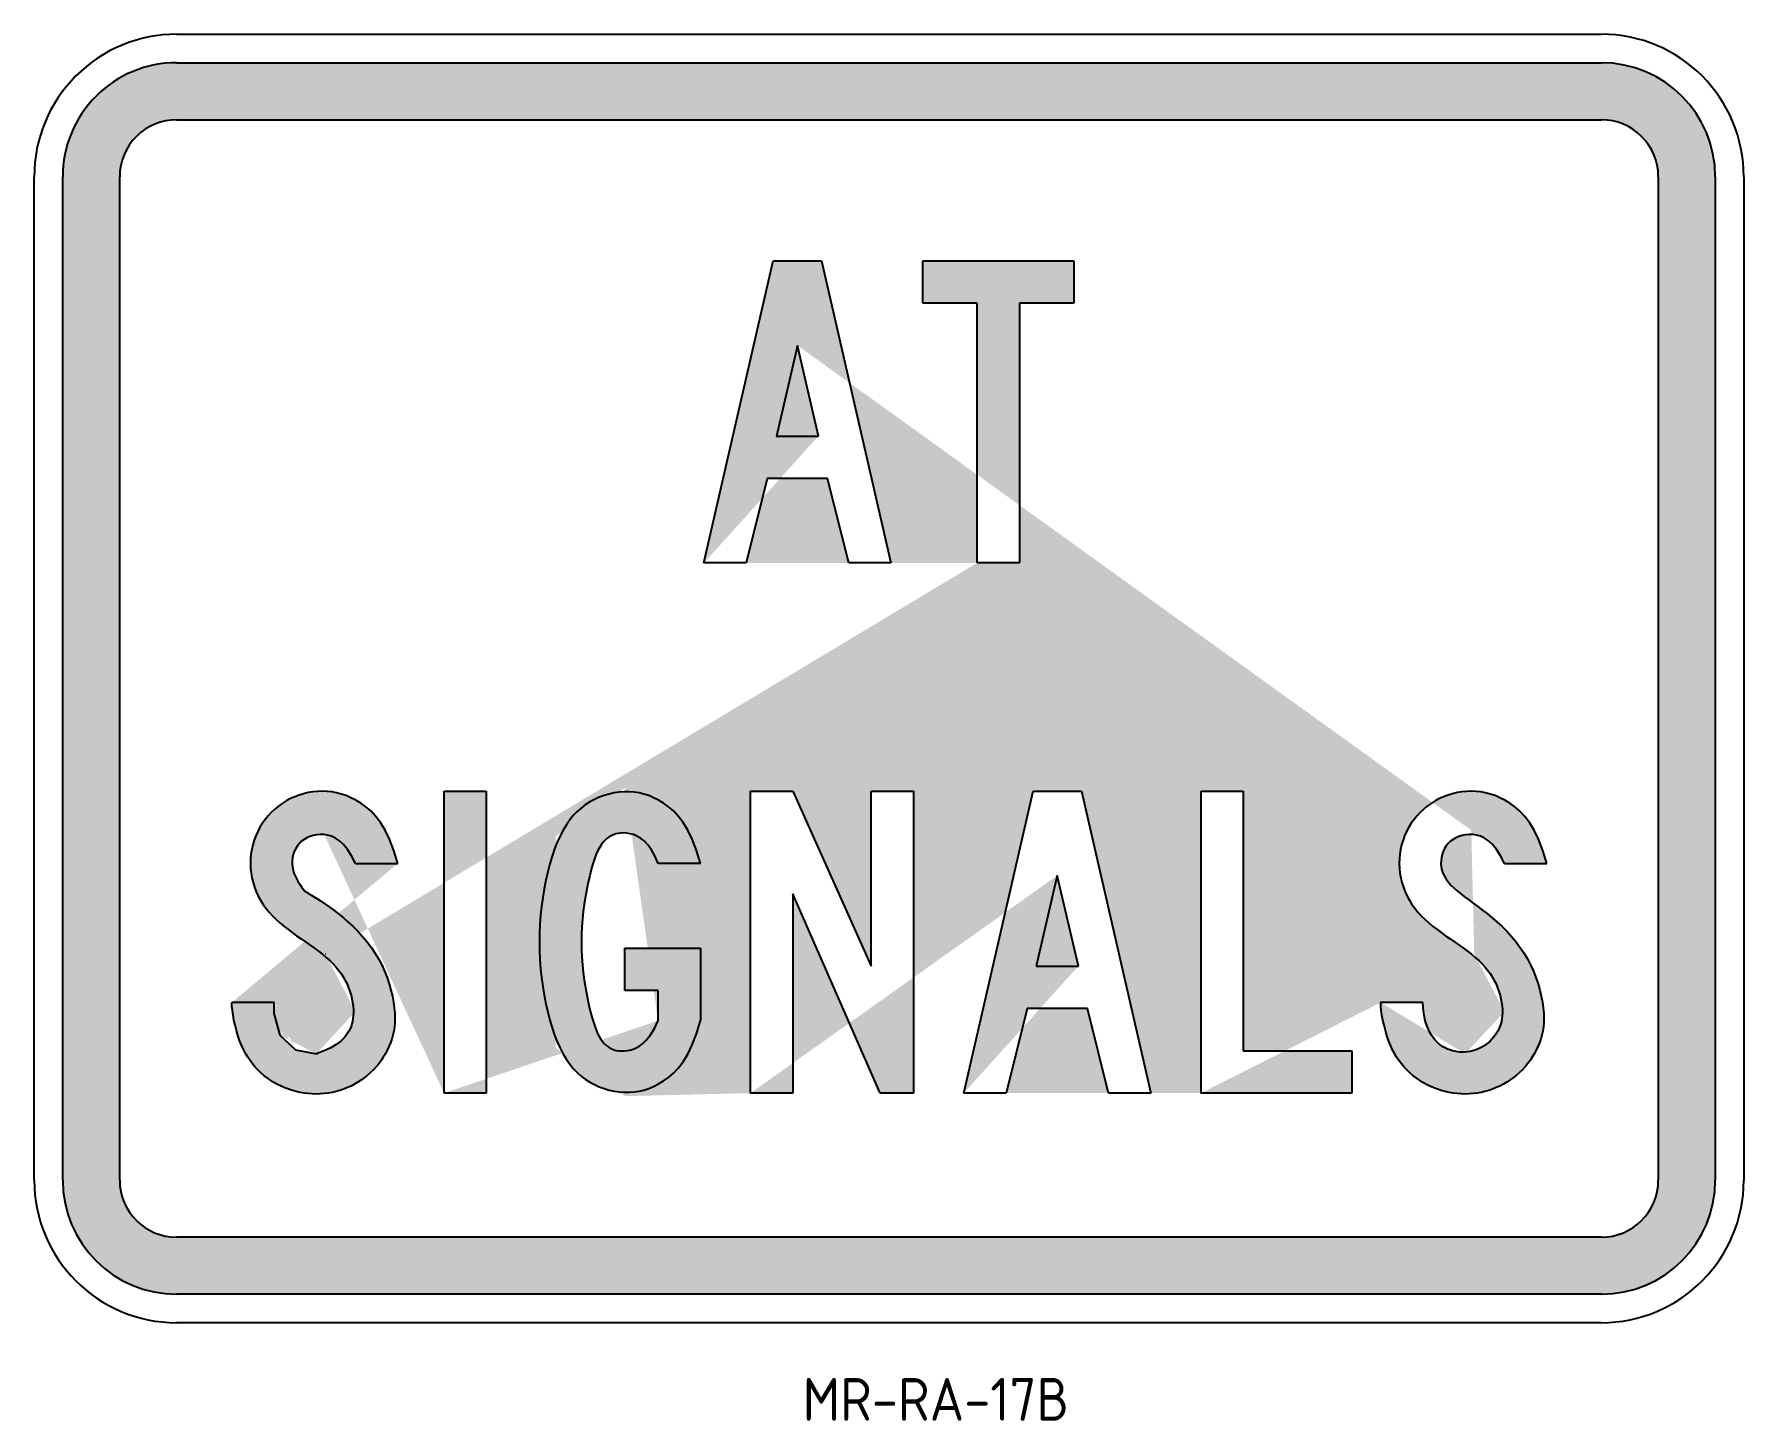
# Model space of a CAD drawing. Extents: x 125 to 245, y 147 to 244.
import ezdxf

# ---------------------------------------------------------------- set-up
doc = ezdxf.new("R2010")
doc.units = 0
doc.header["$LTSCALE"] = 12
doc.layers.get('0').update_dxf_attribs({"linetype": 'CONTINUOUS'})
for name, color, linetype in [('L35', 3, 'CONTINUOUS'), ('T25', 1, 'CONTINUOUS'), ('T35', 3, 'CONTINUOUS')]:
    doc.layers.add(name, color=color, linetype=linetype)
doc.styles.add('ISO', font='iso.shx')

msp = doc.modelspace()

# ---------------------------------------------------------------- texts
at = {"layer": 'T35', "style": 'ISO'}
msp.add_text('MR-RA-17B', height=3, dxfattribs=at).set_placement((179.3699000907784, 147.111457754087))

# ---------------------------------------------------------------- hatches: boundary and pattern name
at = {"layer": 'T25'}
h = msp.add_hatch(color=256, dxfattribs=at)
edge = h.paths.add_edge_path()
edge.add_line((243.4305092820664, 234.3884754475307), (243.4305092820664, 163.9884754475307))
edge.add_arc((235.4305092820664, 163.9884754475307), 8, -90, 0, ccw=False)
edge.add_line((235.4305092820664, 155.9884754475307), (135.4305092820664, 155.9884754475308))
edge.add_arc((135.4305092820664, 163.9884754475308), 8, 180, 270, ccw=False)
edge.add_line((127.4305092820664, 163.9884754475308), (127.4305092820664, 234.3884754475308))
edge.add_arc((135.4305092820664, 234.3884754475308), 8, 89.99999999999989, 180, ccw=False)
edge.add_line((135.4305092820664, 242.3884754475308), (235.4305092820664, 242.3884754475307))
edge.add_arc((235.4305092820664, 234.3884754475307), 8, 0, 90, ccw=False)
edge = h.paths.add_edge_path(flags=16)
edge.add_arc((235.4305092820664, 163.9884754475307), 4, 270, 360)
edge.add_line((239.4305092820664, 163.9884754475307), (239.4305092820664, 234.3884754475307))
edge.add_arc((235.4305092820664, 234.3884754475307), 4, 0, 89.99999999999997)
edge.add_line((235.4305092820664, 238.3884754475307), (135.4305092820664, 238.3884754475308))
edge.add_arc((135.4305092820664, 234.3884754475308), 4, 89.99999999999997, 180)
edge.add_line((131.4305092820664, 234.3884754475308), (131.4305092820664, 163.9884754475308))
edge.add_arc((135.4305092820664, 163.9884754475308), 4, 180, 270)
edge.add_line((135.4305092820664, 159.9884754475308), (235.4305092820664, 159.9884754475307))
h = msp.add_hatch(color=256, dxfattribs=at)
h.paths.add_polyline_path([(231.5937657053156, 186.2036686569503), (231.3194199854813, 187.1240674465169), (231.0234798429904, 187.9018378412007), (230.7096001390012, 188.5524054045444), (230.3814357346719, 189.0911957000907), (230.0426414911608, 189.5336342913825), (229.6968722696261, 189.8951467419624), (229.3477829312262, 190.1911586153732), (228.9990283371194, 190.4370954751577), (228.653568810985, 190.6460783867326), (228.3115865265882, 190.8220104230109), (227.9725691202151, 190.9664901587795), (227.636004228152, 191.0811161688254), (227.301379486685, 191.1674870279356), (226.9681825321004, 191.2272013108971), (226.6359010006844, 191.2618575924969), (226.3040225287232, 191.273054447522), (225.9723569723498, 191.2621741194134), (225.6420030670836, 191.2297335262292), (225.3143817682909, 191.1760332546814), (224.9909140313379, 191.101373891482), (224.6730208115907, 191.0060560233433), (224.3621230644157, 190.8903802369771), (224.0596417451789, 190.7546471190957), (223.7669978092466, 190.599157256411), (223.4855438968233, 190.4243342029266), (223.2163593874658, 190.231093381811), (222.9604553455693, 190.020473183524), (222.7188428355291, 189.7935119985258), (222.4925329217403, 189.5512482172761), (222.2825366685982, 189.2947202302348), (222.0898651404979, 189.024966427862), (221.9155294018346, 188.7430252006176), (221.7604357670886, 188.4499782052304), (221.6250715510811, 188.1470801635065), (221.5098193187183, 187.8356290635205), (221.4150616349066, 187.5169228933476), (221.3411810645522, 187.1922596410624), (221.2885601725613, 186.86293729474), (221.2575815238405, 186.5302538424552), (221.2486276832957, 186.1955072722829), (221.2619673572304, 185.8600411157393), (221.2974138175354, 185.5253810781053), (221.3546664774988, 185.1930984081033), (221.4334247504083, 184.8647643544554), (221.533388049552, 184.541950165884), (221.6542557882178, 184.2262270911112), (221.7957273796935, 183.9191663788593), (221.9575022372671, 183.6223392778506), (222.1391545297631, 183.3368912056318), (222.3397574481527, 183.0622642550479), (222.5582589389435, 182.7974746877686), (222.7936069486433, 182.5415387654633), (223.0447494237597, 182.2934727498016), (223.3106343108005, 182.052292902453), (223.5902095562734, 181.8170154850872), (223.882423106686, 181.5866567593735), (224.1857697513061, 181.3602990249715), (224.4969316504402, 181.1372887334994), (224.8121378071551, 180.9170383745656), (225.1276172245173, 180.6989604377782), (225.4395989055935, 180.4824674127454), (225.7443118534503, 180.2669717890754), (226.0379850711542, 180.0518860563764), (226.3168475617719, 179.8366227042567), (226.5778137571604, 179.6205350158508), (226.8205398043386, 179.402739448399), (227.0453672791155, 179.1822932526678), (227.2526377573003, 178.9582536794241), (227.4426928147023, 178.7296779794345), (227.6158740271306, 178.4956234034655), (227.7725229703944, 178.2551472022838), (227.912981220303, 178.0073066266562), (228.0375653037726, 177.7517692094616), (228.1464915521493, 177.4906436120287), (228.2399512478861, 177.2266487777988), (228.3181356734363, 176.9625036502127), (228.3812361112529, 176.7009271727118), (228.429443843789, 176.444638288737), (228.4629501534979, 176.1963559417294), (228.4819463228326, 175.9587990751303), (228.4866828407199, 175.7340649644078), (228.477647021981, 175.5217642131398), (228.4553853879105, 175.3208857569308), (228.420444459803, 175.1304185313857), (228.3733707589534, 174.9493514721094), (228.3147108066562, 174.7766735147067), (228.2450111242062, 174.6113735947823), (228.1648182328981, 174.4524406479411), (228.0746672681662, 174.2991186530587), (227.9750478220038, 174.1516717620944), (227.8664381005436, 174.0106191702779), (227.7493163099186, 173.8764800728394), (227.6241606562616, 173.7497736650086), (227.4914493457054, 173.6310191420157), (227.3516605843829, 173.5207356990905), (227.205272578427, 173.419442531463), (227.0527863056911, 173.3276223996103), (226.8947938309112, 173.2456123249973), (226.7319099905437, 173.1737128943361), (226.5647496210453, 173.1122246943389), (226.3939275588725, 173.0614483117177), (226.2200586404817, 173.0216843331846), (226.0437577023295, 172.9932333454516), (225.8656395808725, 172.976395935231), (225.6863623788363, 172.9714089284169), (225.5067572640233, 172.9782541076329), (225.327698670505, 172.9968494946849), (225.1500610323529, 173.0271131113786), (224.9747187836385, 173.0689629795198), (224.8025463584333, 173.1223171209143), (224.6344181908089, 173.1870935573679), (224.4712087148367, 173.2632103106865), (224.3136887532595, 173.3507413889619), (224.1622146835049, 173.450384745431), (224.0170392716715, 173.5629943196168), (223.8784152838584, 173.689424051042), (223.7465954861642, 173.8305278792299), (223.6218326446877, 173.9871597437032), (223.5043795255278, 174.160173583985), (223.3944888947831, 174.3504233395982), (223.2925979694895, 174.5584828579023), (223.1998817704307, 174.7838056176025), (223.1176997693271, 175.0255650052407), (223.0474114378993, 175.2829344073585), (222.9903762478678, 175.5550872104978), (222.9479536709532, 175.8411968012004), (222.921503178876, 176.140436566008), (222.9123842433568, 176.4519798914624), (219.9463038727924, 176.4519798914624), (219.9565579785841, 176.1912721551028), (219.9863638836935, 175.8924240638897), (220.034286969722, 175.5641867900544), (220.098892618271, 175.2153115058283), (220.178746210942, 174.8545493834425), (220.2724131293364, 174.4906515951285), (220.3784587550556, 174.1323693131174), (220.4954484697011, 173.7884537096406), (220.6222004209731, 173.4659253061629), (220.7585438209669, 173.1648820210828), (220.9045606478768, 172.8836911220324), (221.0603328798971, 172.620719876644), (221.2259424952218, 172.3743355525495), (221.4014714720452, 172.142905417381), (221.5870017885615, 171.9247967387708), (221.7826154229649, 171.7183767843508), (221.9882804948466, 171.5223509818043), (222.2035096893854, 171.3367773990188), (222.4277018331572, 171.162052263933), (222.6602557527379, 170.9985718044856), (222.9005702747032, 170.846732248615), (223.148044225629, 170.7069298242602), (223.4020764320911, 170.5795607593597), (223.6620657206654, 170.4650212818521), (223.9273881462071, 170.3636575218907), (224.1973286766889, 170.2756152184875), (224.4711495083631, 170.2009900128691), (224.7481128374817, 170.139877546262), (225.0274808602971, 170.0923734598927), (225.3085157730612, 170.058573394988), (225.5904797720263, 170.0385729927742), (225.8726350534446, 170.0324678944781), (226.1542620309446, 170.0403195837452), (226.4347139876611, 170.0620529138975), (226.7133624241051, 170.0975585806762), (226.9895788407877, 170.1467272798222), (227.2627347382199, 170.2094497070766), (227.5322016169131, 170.2856165581804), (227.7973509773781, 170.3751185288749), (228.0575543201261, 170.4778463149009), (228.3121899771844, 170.5936427913863), (228.5606636066451, 170.7221595510057), (228.8023876981163, 170.8630003658205), (229.0367747412062, 171.0157690078919), (229.2632372255231, 171.1800692492814), (229.4811876406751, 171.3555048620503), (229.6900384762704, 171.54167961826), (229.8892022219173, 171.7381972899717), (230.0781255248048, 171.9446252144939), (230.2563916624459, 172.160384990123), (230.4236180699341, 172.3848617804025), (230.5794221823631, 172.6174407488758), (230.7234214348268, 172.8575070590864), (230.8552332624188, 173.1044458745778), (230.9744751002329, 173.3576423588935), (231.0807643833626, 173.6164816755768), (231.1735887480944, 173.8808704605734), (231.2519166354844, 174.1528012394367), (231.3145866877814, 174.4347880101225), (231.3604375472341, 174.7293447705862), (231.3883078560915, 175.0389855187834), (231.3970362566022, 175.3662242526698), (231.385461391015, 175.713574970201), (231.3524219015786, 176.0835516693325), (231.2968816750053, 176.4774204577304), (231.2183055758606, 176.8914558819025), (231.1162837131736, 177.3206845980671), (230.9904061959731, 177.7601332624425), (230.8402631332883, 178.2048285312469), (230.665444634148, 178.6497970606987), (230.4655408075812, 179.0900655070161), (230.2401417626169, 179.5206605264174), (229.9894410588804, 179.9373420245247), (229.7160460583816, 180.3388029045747), (229.4231675737271, 180.724469319208), (229.114016417523, 181.0937674210653), (228.7918034023757, 181.446123362787), (228.4597393408916, 181.7809632970138), (228.1210350456769, 182.0977133763862), (227.778901329338, 182.3957997535448), (227.4365490044813, 182.6751222329189), (227.097188883713, 182.9374752260927), (226.7640317796395, 183.1851267964392), (226.440288504867, 183.4203450073315), (226.1291698720021, 183.6453979221425), (225.8338866936508, 183.8625536042451), (225.5576497824197, 184.0740801170124), (225.303669950915, 184.2822455238173), (225.0746410936852, 184.4890469045575), (224.871189433047, 184.6953974052297), (224.6934242732594, 184.9019391883549), (224.5414549185815, 185.1093144164546), (224.415390673272, 185.3181652520499), (224.31534084159, 185.5291338576622), (224.2414147277943, 185.7428623958127), (224.193721636144, 185.9599930290226), (224.1722137460256, 186.1806054583142), (224.1762147373372, 186.402529538713), (224.2048911651042, 186.6230326637456), (224.2574095843523, 186.8393822269386), (224.332936550107, 187.0488456218184), (224.4306386173938, 187.2486902419116), (224.5496823412386, 187.4361834807447), (224.6892342766667, 187.6085927318442), (224.8483778619235, 187.7634153831149), (225.0258640681336, 187.8990687999742), (225.2203607496409, 188.0142003422177), (225.4305357607899, 188.1074573696411), (225.6550569559246, 188.17748724204), (225.8925921893891, 188.22293731921), (226.1418093155278, 188.2424549609468), (226.4013761886847, 188.2346875270459), (226.6698513589451, 188.1966724166558), (226.9453561593586, 188.1190071863356), (227.2259026187156, 187.9906794319973), (227.5095027658067, 187.8006767495527), (227.7941686294225, 187.5379867349139), (228.0779122383535, 187.1915969839926), (228.3587456213902, 186.7504950927007), (228.6346808073232, 186.2036686569503)])
h.paths.add_polyline_path([(172.188212623161, 175.1788038833427), (172.1952080957331, 175.1788038833427)], flags=16)
edge = h.paths.add_edge_path(flags=17)
edge.add_line((169.2291277251686, 186.2036686569503), (168.9945767256902, 186.7398481747285))
edge.add_line((168.9945767256902, 186.7398481747285), (168.7496281585804, 187.1752833233459))
edge.add_line((168.7496281585804, 187.1752833233459), (168.4976567928336, 187.5210479905364))
edge.add_line((168.4976567928336, 187.5210479905364), (168.2420373974448, 187.7882160640337))
edge.add_line((168.2420373974448, 187.7882160640337), (167.9861447414087, 187.9878614315715))
edge.add_line((167.9861447414087, 187.9878614315715), (167.73335359372, 188.1310579808836))
edge.add_line((167.73335359372, 188.1310579808836), (167.4870387233733, 188.2288795997037))
edge.add_line((167.4870387233733, 188.2288795997037), (167.2505748993636, 188.2924001757657))
edge.add_line((167.2505748993636, 188.2924001757657), (167.0266651249273, 188.3310699731234))
edge.add_line((167.0266651249273, 188.3310699731234), (166.8153253402691, 188.3478447611124))
edge.add_line((166.8153253402691, 188.3478447611124), (166.6158997198352, 188.3440566853885))
edge.add_line((166.6158997198352, 188.3440566853885), (166.427732438072, 188.3210378916076))
edge.add_line((166.427732438072, 188.3210378916076), (166.2501676694258, 188.2801205254255))
edge.add_line((166.2501676694258, 188.2801205254255), (166.0825495883431, 188.2226367324979))
edge.add_line((166.0825495883431, 188.2226367324979), (165.9242223692702, 188.1499186584808))
edge.add_line((165.9242223692702, 188.1499186584808), (165.7745301866534, 188.0632984490298))
edge.add_line((165.7745301866534, 188.0632984490298), (165.6327397910891, 187.9631552532933))
edge.add_line((165.6327397910891, 187.9631552532933), (165.4978082377732, 187.8460562343889))
edge.add_line((165.4978082377732, 187.8460562343889), (165.3686151580516, 187.7076155589267))
edge.add_line((165.3686151580516, 187.7076155589267), (165.2440401832702, 187.5434473935167))
edge.add_line((165.2440401832702, 187.5434473935167), (165.1229629447748, 187.3491659047691))
edge.add_line((165.1229629447748, 187.3491659047691), (165.0042630739113, 187.1203852592939))
edge.add_line((165.0042630739113, 187.1203852592939), (164.8868202020257, 186.8527196237012))
edge.add_line((164.8868202020257, 186.8527196237012), (164.7695139604637, 186.5417831646011))
edge.add_line((164.7695139604637, 186.5417831646011), (164.6517477301453, 186.184875155929))
edge.add_line((164.6517477301453, 186.184875155929), (164.5350198902869, 185.7860353009214))
edge.add_line((164.5350198902869, 185.7860353009214), (164.4213525696787, 185.3509884101404))
edge.add_line((164.4213525696787, 185.3509884101404), (164.3127678971112, 184.8854592941478))
edge.add_line((164.3127678971112, 184.8854592941478), (164.2112880013748, 184.3951727635056))
edge.add_line((164.2112880013748, 184.3951727635056), (164.1189350112597, 183.8858536287756))
edge.add_line((164.1189350112597, 183.8858536287756), (164.0377310555564, 183.3632267005198))
edge.add_line((164.0377310555564, 183.3632267005198), (163.9696982630552, 182.8330167893002))
edge.add_line((163.9696982630552, 182.8330167893002), (163.9165217410815, 182.3000697172629))
edge.add_line((163.9165217410815, 182.3000697172629), (163.8785385111002, 181.7657153528918))
edge.add_line((163.8785385111002, 181.7657153528918), (163.8557485731114, 181.230404576255))
edge.add_line((163.8557485731114, 181.230404576255), (163.8481519271152, 180.6945882674206))
edge.add_line((163.8481519271152, 180.6945882674206), (163.8557485731114, 180.1587173064568))
edge.add_line((163.8557485731114, 180.1587173064568), (163.8785385111002, 179.6232425734315))
edge.add_line((163.8785385111002, 179.6232425734315), (163.9165217410815, 179.0886149484131))
edge.add_line((163.9165217410815, 179.0886149484131), (163.9696982630552, 178.5552853114696))
edge.add_line((163.9696982630552, 178.5552853114696), (164.0377037294917, 178.0246085799774))
edge.add_line((164.0377037294917, 178.0246085799774), (164.1187164027418, 177.5015558205461))
edge.add_line((164.1187164027418, 177.5015558205461), (164.2105501976269, 176.9920021370939))
edge.add_line((164.2105501976269, 176.9920021370939), (164.3110190289682, 176.5018226335385))
edge.add_line((164.3110190289682, 176.5018226335385), (164.4179368115869, 176.036892413798))
edge.add_line((164.4179368115869, 176.036892413798), (164.5291174603042, 175.6030865817903))
edge.add_line((164.5291174603042, 175.6030865817903), (164.6423748899414, 175.2062802414335))
edge.add_line((164.6423748899414, 175.2062802414335), (164.7555230153195, 174.8523484966454))
edge.add_line((164.7555230153195, 174.8523484966454), (164.8669404899312, 174.5453948114803))
edge.add_line((164.8669404899312, 174.5453948114803), (164.9772649219535, 174.2824360905382))
edge.add_line((164.9772649219535, 174.2824360905382), (165.0876986582347, 174.0587175985551))
edge.add_line((165.0876986582347, 174.0587175985551), (165.1994440456232, 173.8694846002673))
edge.add_line((165.1994440456232, 173.8694846002673), (165.3137034309672, 173.7099823604108))
edge.add_line((165.3137034309672, 173.7099823604108), (165.4316791611152, 173.5754561437218))
edge.add_line((165.4316791611152, 173.5754561437218), (165.5545735829155, 173.4611512149365))
edge.add_line((165.5545735829155, 173.4611512149365), (165.6835890432163, 173.362312838791))
edge.add_line((165.6835890432163, 173.362312838791), (165.8199563535167, 173.2752235318954))
edge.add_line((165.8199563535167, 173.2752235318954), (165.9650201839191, 173.2003148183554))
edge.add_line((165.9650201839191, 173.2003148183554), (166.1201536691761, 173.1390554741504))
edge.add_line((166.1201536691761, 173.1390554741504), (166.2867299440408, 173.0929142752597))
edge.add_line((166.2867299440408, 173.0929142752597), (166.4661221432661, 173.0633599976631))
edge.add_line((166.4661221432661, 173.0633599976631), (166.6597034016049, 173.0518614173399))
edge.add_line((166.6597034016049, 173.0518614173399), (166.8688468538101, 173.0598873102698))
edge.add_line((166.8688468538101, 173.0598873102698), (167.0949256346346, 173.088906452432))
edge.add_line((167.0949256346346, 173.088906452432), (167.3384361675878, 173.1421956944228))
edge.add_line((167.3384361675878, 173.1421956944228), (167.5963680312048, 173.2302641853047))
edge.add_line((167.5963680312048, 173.2302641853047), (167.864834092777, 173.3654291487568))
edge.add_line((167.864834092777, 173.3654291487568), (168.1399472195959, 173.5600078084584))
edge.add_line((168.1399472195959, 173.5600078084584), (168.4178202789531, 173.8263173880887))
edge.add_line((168.4178202789531, 173.8263173880887), (168.6945661381399, 174.1766751113267))
edge.add_line((168.6945661381399, 174.1766751113267), (168.9662976644479, 174.6233982018516))
edge.add_line((168.9662976644479, 174.6233982018516), (169.2291277251685, 175.1788038833427))
edge.add_line((169.2291277251686, 175.1788038833427), (169.2291277251686, 177.2984320726848))
edge.add_line((169.2291277251686, 177.2984320726848), (166.8996353586639, 177.2984320726848))
edge.add_line((166.8996353586639, 177.2984320726848), (166.8996353586639, 180.2715079158214))
edge.add_line((166.8996353586639, 180.2715079158214), (172.1952080957331, 180.2715079158214))
edge.add_line((172.1952080957331, 180.2715079158214), (172.1952080957331, 175.1788038833427))
edge.add_line((171.9207086667846, 174.2607141462462), (172.1952080957331, 175.1788038833427))
edge.add_line((171.9207086667846, 174.2607141462462), (171.6243483860484, 173.484678956673))
edge.add_line((171.6243483860484, 173.484678956673), (171.3098435983284, 172.8353547292748))
edge.add_line((171.3098435983284, 172.8353547292748), (170.9809106484284, 172.2973978787028))
edge.add_line((170.9809106484284, 172.2973978787028), (170.6412658811525, 171.8554648196087))
edge.add_line((170.6412658811525, 171.8554648196087), (170.2946256413044, 171.4942119666437))
edge.add_line((170.2946256413044, 171.4942119666437), (169.9447062736882, 171.1982957344595))
edge.add_line((169.9447062736882, 171.1982957344595), (169.5952241231078, 170.9523725377074))
edge.add_line((169.5952241231078, 170.9523725377074), (169.2490871382853, 170.7434647728105))
edge.add_line((169.2490871382853, 170.7434647728105), (168.9059696836159, 170.5680587632785))
edge.add_line((168.9059696836159, 170.5680587632785), (168.5647377274132, 170.4250068143922))
edge.add_line((168.5647377274132, 170.4250068143922), (168.2242572379908, 170.313161231433))
edge.add_line((168.2242572379908, 170.313161231433), (167.8833941836621, 170.2313743196821))
edge.add_line((167.8833941836621, 170.2313743196821), (167.5410145327405, 170.1784983844204))
edge.add_line((167.5410145327405, 170.1784983844204), (167.1959842535398, 170.1533857309292))
edge.add_line((167.1959842535398, 170.1533857309292), (166.8471693143732, 170.1548886644896))
edge.add_line((166.8471693143732, 170.1548886644896), (166.4940732917316, 170.182018892427))
edge.add_line((166.4940732917316, 170.182018892427), (166.1387501948141, 170.2344257302441))
edge.add_line((166.1387501948141, 170.2344257302441), (165.7838916409971, 170.3119178954876))
edge.add_line((165.7838916409971, 170.3119178954876), (165.4321892476569, 170.4143041057044))
edge.add_line((165.4321892476569, 170.4143041057044), (165.08633463217, 170.5413930784414))
edge.add_line((165.08633463217, 170.5413930784414), (164.7490194119127, 170.6929935312455))
edge.add_line((164.7490194119127, 170.6929935312455), (164.4229352042613, 170.8689141816634))
edge.add_line((164.4229352042613, 170.8689141816634), (164.1107736265923, 171.0689637472422))
edge.add_line((164.1107736265923, 171.0689637472422), (163.8146638347828, 171.2932765811332))
edge.add_line((163.8146638347828, 171.2932765811332), (163.5344851387137, 171.5432895789072))
edge.add_line((163.5344851387137, 171.5432895789072), (163.2695543867666, 171.8207652717397))
edge.add_line((163.2695543867666, 171.8207652717397), (163.019188427323, 172.1274661908059))
edge.add_line((163.019188427323, 172.1274661908059), (162.7827041087647, 172.4651548672813))
edge.add_line((162.7827041087647, 172.4651548672813), (162.5594182794732, 172.8355938323412))
edge.add_line((162.5594182794732, 172.8355938323412), (162.3486477878303, 173.2405456171611))
edge.add_line((162.3486477878303, 173.2405456171611), (162.1497094822175, 173.6817727529163))
edge.add_line((162.1497094822175, 173.6817727529163), (161.9621889173197, 174.1599993803223))
edge.add_line((161.9621889173197, 174.1599993803223), (161.7867464730346, 174.6717960782549))
edge.add_line((161.7867464730346, 174.6717960782549), (161.6243112355632, 175.21269503513))
edge.add_line((161.6243112355632, 175.21269503513), (161.4758122911065, 175.7782284393634))
edge.add_line((161.4758122911065, 175.7782284393634), (161.3421787258655, 176.363928479371))
edge.add_line((161.3421787258655, 176.363928479371), (161.2243396260412, 176.9653273435687))
edge.add_line((161.2243396260412, 176.9653273435687), (161.1232240778345, 177.5779572203724))
edge.add_line((161.1232240778345, 177.5779572203724), (161.0397611674465, 178.1973502981979))
edge.add_line((161.0397611674465, 178.1973502981979), (160.9747251333779, 178.8196877594986))
edge.add_line((160.9747251333779, 178.8196877594986), (160.9282708233289, 179.4437467628776))
edge.add_line((160.9282708233289, 179.4437467628776), (160.9003982372995, 180.0689534609754))
edge.add_line((160.9003982372995, 180.0689534609754), (160.8911073752897, 180.6947340064327))
edge.add_line((160.8911073752897, 180.6947340064327), (160.9003982372995, 181.3205145518899))
edge.add_line((160.9003982372995, 181.3205145518899), (160.9282708233289, 181.9457212499877))
edge.add_line((160.9282708233289, 181.9457212499877), (160.9747251333779, 182.5697802533667))
edge.add_line((160.9747251333779, 182.5697802533667), (161.0397611674465, 183.1921177146673))
edge.add_line((161.0397611674465, 183.1921177146673), (161.1232240778345, 183.8115107924928))
edge.add_line((161.1232240778345, 183.8115107924928), (161.2243396260412, 184.4241406692965))
edge.add_line((161.2243396260412, 184.4241406692965), (161.3421787258655, 185.0255395334942))
edge.add_line((161.3421787258655, 185.0255395334942), (161.4758122911065, 185.6112395735018))
edge.add_line((161.4758122911065, 185.6112395735018), (161.6243112355632, 186.1767729777352))
edge.add_line((161.6243112355632, 186.1767729777352), (161.7867464730346, 186.7176719346103))
edge.add_line((161.7867464730346, 186.7176719346103), (161.9621889173197, 187.2294686325428))
edge.add_line((161.9621889173197, 187.2294686325428), (162.1497094822175, 187.7076952599488))
edge.add_line((162.1497094822175, 187.7076952599488), (162.3486477878303, 188.148922395704))
edge.add_line((162.3486477878303, 188.148922395704), (162.5594182794732, 188.5538741805239))
edge.add_line((162.5594182794732, 188.5538741805239), (162.7827041087647, 188.9243131455838))
edge.add_line((162.7827041087647, 188.9243131455838), (163.019188427323, 189.2620018220592))
edge.add_line((163.019188427323, 189.2620018220592), (163.2695543867666, 189.5687027411254))
edge.add_line((163.2695543867666, 189.5687027411254), (163.5344851387137, 189.8461784339578))
edge.add_line((163.5344851387137, 189.8461784339578), (163.8146638347828, 190.0961914317319))
edge.add_line((163.8146638347828, 190.0961914317319), (164.1107736265923, 190.320504265623))
edge.add_line((164.1107736265923, 190.320504265623), (164.4229352042613, 190.5205538312017))
edge.add_line((164.4229352042613, 190.5205538312017), (164.7490194119127, 190.6964744816196))
edge.add_line((164.7490194119127, 190.6964744816196), (165.08633463217, 190.8480749344236))
edge.add_line((165.08633463217, 190.8480749344236), (165.432189247657, 190.9751639071607))
edge.add_line((165.432189247657, 190.9751639071607), (165.7838916409971, 191.0775501173775))
edge.add_line((165.7838916409971, 191.0775501173775), (166.1387501948141, 191.155042282621))
edge.add_line((166.1387501948141, 191.155042282621), (166.4940732917316, 191.2074491204381))
edge.add_line((166.4940732917316, 191.2074491204381), (166.8471693143732, 191.2345793483755))
edge.add_line((166.8471693143732, 191.2345793483755), (167.1959842535398, 191.2360822819359))
edge.add_line((167.1959842535398, 191.2360822819359), (167.5410145327405, 191.2109696284448))
edge.add_line((167.5410145327405, 191.2109696284448), (167.8833941836621, 191.1580936931831))
edge.add_line((167.8833941836621, 191.1580936931831), (168.2242572379908, 191.0763067814321))
edge.add_line((168.2242572379908, 191.0763067814321), (168.5647377274132, 190.9644611984729))
edge.add_line((168.5647377274132, 190.9644611984729), (168.9059696836159, 190.8214092495867))
edge.add_line((168.9059696836159, 190.8214092495867), (169.2490871382852, 190.6460032400546))
edge.add_line((169.2490871382852, 190.6460032400546), (169.5952241231077, 190.4370954751577))
edge.add_line((169.5952241231077, 190.4370954751577), (169.9447062736882, 190.1911586153732))
edge.add_line((169.9447062736882, 190.1911586153732), (170.2946256413045, 189.8951467419623))
edge.add_line((170.2946256413045, 189.8951467419623), (170.6412658811525, 189.5336342913825))
edge.add_line((170.6412658811525, 189.5336342913825), (170.9809106484284, 189.0911957000907))
edge.add_line((170.9809106484284, 189.0911957000907), (171.3098435983284, 188.5524054045444))
edge.add_line((171.3098435983284, 188.5524054045444), (171.6243483860485, 187.9018378412007))
edge.add_line((171.6243483860485, 187.9018378412007), (171.9207086667846, 187.1240674465169))
edge.add_line((171.9207086667846, 187.1240674465169), (172.1952080957331, 186.2036686569503))
edge.add_line((172.1952080957331, 186.2036686569503), (169.2291277251686, 186.2036686569503))
h.paths.add_polyline_path([(143.1150286135713, 181.544683923941), (143.1080331409993, 181.544683923941)], flags=17)
h.paths.add_polyline_path([(157.1619375383201, 170.0930953234362), (154.2028526403277, 170.0930953234362), (154.2028526403277, 191.2893772168568), (157.1619375383201, 191.2893772168568)], flags=17)
h.paths.add_polyline_path([(178.6800111700568, 170.0930953234362), (175.7139307994923, 170.0930953234362), (175.7139307994923, 191.2893772168568), (178.6800111700568, 191.2893772168568), (184.1854480842885, 178.9983319077017), (184.1854480842885, 191.2893772168568), (187.1445329822809, 191.2893772168568), (187.1445329822809, 170.0930953234362), (184.8150406157762, 170.0930953234362), (178.6800111700568, 184.0840404676082)], flags=17)
h.paths.add_polyline_path([(198.7220400890833, 178.9983319077017), (197.2389999038011, 185.3572164757279), (195.7559597185188, 178.9983319077017)], flags=16)
h.paths.add_polyline_path([(193.6433270017488, 170.0930953234362), (190.6772466311843, 170.0930953234362), (195.5460955413562, 191.2893772168568), (198.9319042662459, 191.2893772168568), (203.8007531764178, 170.0930953234362), (200.8416682784254, 170.0930953234362), (199.3586280931431, 176.0322515371372), (195.119371714459, 176.0322515371372)], flags=17)
h.paths.add_polyline_path([(217.9176168268874, 170.0930953234362), (207.3334668253212, 170.0930953234362), (207.3334668253212, 191.2893772168568), (210.2995471958857, 191.2893772168568), (210.2995471958857, 173.0591756940006), (217.9176168268874, 173.0591756940006)], flags=17)
h.paths.add_polyline_path([(223.7588364245792, 181.544683923941), (223.7518409520072, 181.544683923941)], flags=17)
h.paths.add_polyline_path([(225.0320124326989, 184.2939046447708), (225.0250169601268, 184.2939046447708)], flags=17)
h.paths.add_polyline_path([(180.484843093655, 216.1932595734832), (179.0087983809448, 222.5521441415094), (177.5257581956626, 216.1932595734832)], flags=16)
h.paths.add_polyline_path([(175.4061300063206, 207.2950184617897), (172.4400496357561, 207.2950184617897), (177.3088985459279, 228.4913003552104), (180.7017027433897, 228.4913003552104), (185.5705516535616, 207.2950184617897), (182.6044712829971, 207.2950184617897), (181.1214310977148, 213.2271792029187), (176.8891701916028, 213.2271792029187)])
h.paths.add_polyline_path([(194.5877157989805, 207.2950184617897), (191.621635428416, 207.2950184617897), (191.621635428416, 225.5252199846459), (187.8091028766291, 225.5252199846459), (187.8091028766291, 228.4913003552104), (198.4002483507674, 228.4913003552104), (198.4002483507674, 225.5252199846459), (194.5877157989805, 225.5252199846459)])
edge = h.paths.add_edge_path()
edge.add_line((147.9838775237432, 186.2036686569503), (147.7100999583382, 186.7504950927007))
edge.add_line((147.7100999583382, 186.7504950927007), (147.4305975823713, 187.1915969839926))
edge.add_line((147.4305975823713, 187.1915969839926), (147.1475154919241, 187.5379867349139))
edge.add_line((147.1475154919241, 187.5379867349139), (146.8629987830784, 187.8006767495527))
edge.add_line((146.8629987830784, 187.8006767495527), (146.5791925519157, 187.9906794319973))
edge.add_line((146.5791925519157, 187.9906794319973), (146.2982418945179, 188.1190071863356))
edge.add_line((146.2982418945179, 188.1190071863356), (146.0222919069664, 188.1966724166558))
edge.add_line((146.0222919069664, 188.1966724166558), (145.7534876853432, 188.2346875270459))
edge.add_line((145.7534876853432, 188.2346875270459), (145.4938308638898, 188.2424549609468))
edge.add_line((145.4938308638898, 188.2424549609468), (145.2447492294888, 188.22293731921))
edge.add_line((145.2447492294888, 188.22293731921), (145.0075271071827, 188.17748724204))
edge.add_line((145.0075271071827, 188.17748724204), (144.7834488220139, 188.1074573696411))
edge.add_line((144.7834488220139, 188.1074573696411), (144.5737986990251, 188.0142003422177))
edge.add_line((144.5737986990251, 188.0142003422177), (144.3798610632587, 187.8990687999742))
edge.add_line((144.3798610632587, 187.8990687999742), (144.2029202397573, 187.763415383115))
edge.add_line((144.2029202397573, 187.763415383115), (144.0442605535635, 187.6085927318443))
edge.add_line((144.0442605535635, 187.6085927318443), (143.9050934602137, 187.4361834807447))
edge.add_line((143.9050934602137, 187.4361834807447), (143.7863389372208, 187.2486902419116))
edge.add_line((143.7863389372208, 187.2486902419116), (143.6888440925914, 187.0488456218184))
edge.add_line((143.6888440925914, 187.0488456218184), (143.6134560343325, 186.8393822269386))
edge.add_line((143.6134560343325, 186.8393822269386), (143.5610218704507, 186.6230326637457))
edge.add_line((143.5610218704507, 186.6230326637457), (143.5323887089529, 186.402529538713))
edge.add_line((143.5323887089529, 186.402529538713), (143.5284036578457, 186.1806054583142))
edge.add_line((143.5284036578457, 186.1806054583142), (143.549913825136, 185.9599930290226))
edge.add_line((143.549913825136, 185.9599930290226), (143.5967097109942, 185.7434134714515))
edge.add_line((143.5967097109942, 185.7434134714515), (143.664355384245, 185.5335424627727))
edge.add_line((143.664355384245, 185.5335424627727), (143.7473583058767, 185.333044294298))
edge.add_line((143.7473583058767, 185.333044294298), (143.8402259368776, 185.1445832573388))
edge.add_line((143.8402259368776, 185.1445832573388), (143.9374657382361, 184.970823643207))
edge.add_line((143.9374657382361, 184.970823643207), (144.0335851709404, 184.8144297432141))
edge.add_line((144.0335851709404, 184.8144297432141), (144.123091695979, 184.6780658486717))
edge.add_line((144.123091695979, 184.6780658486717), (144.20049277434, 184.5643962508915))
edge.add_line((144.20049277434, 184.5643962508915), (144.2615824692265, 184.4751128887149))
edge.add_line((144.2615824692265, 184.4751128887149), (144.3073012526998, 184.408018291103))
edge.add_line((144.3073012526998, 184.408018291103), (144.3398761990356, 184.3599426345463))
edge.add_line((144.3398761990356, 184.3599426345463), (144.3615343825099, 184.3277160955359))
edge.add_line((144.3615343825099, 184.3277160955359), (144.3745028773986, 184.3081688505623))
edge.add_line((144.3745028773986, 184.3081688505623), (144.3810087579775, 184.2981310761164))
edge.add_line((144.3810087579775, 184.2981310761164), (144.3832790985226, 184.294432948689))
edge.add_line((144.3832790985226, 184.294432948689), (144.3835409733096, 184.2939046447708))
edge.add_line((144.3835409733096, 184.2939046447708), (144.3845383746724, 184.293353569132))
edge.add_line((144.3845383746724, 184.293353569132), (144.3910829671764, 184.2894960396603))
edge.add_line((144.3910829671764, 184.2894960396603), (144.4085033334448, 184.2790256025228))
edge.add_line((144.4085033334448, 184.2790256025228), (144.4421280561008, 184.2586358038866))
edge.add_line((144.4421280561008, 184.2586358038866), (144.4972857177679, 184.2250201899187))
edge.add_line((144.4972857177679, 184.2250201899187), (144.5793049010691, 184.1748723067864))
edge.add_line((144.5793049010691, 184.1748723067864), (144.6935141886278, 184.1048857006567))
edge.add_line((144.6935141886278, 184.1048857006567), (144.8452421630673, 184.0117539176967))
edge.add_line((144.8452421630673, 184.0117539176967), (145.0380321041148, 183.8928718730683))
edge.add_line((145.0380321041148, 183.8928718730683), (145.2682860799136, 183.748439957913))
edge.add_line((145.2682860799136, 183.748439957913), (145.5306208557109, 183.579359932367))
edge.add_line((145.5306208557109, 183.579359932367), (145.8196531967541, 183.3865335565665))
edge.add_line((145.8196531967541, 183.3865335565665), (146.1299998682904, 183.1708625906478))
edge.add_line((146.1299998682904, 183.1708625906478), (146.4562776355669, 182.9332487947471))
edge.add_line((146.4562776355669, 182.9332487947471), (146.7931032638311, 182.6745939290007))
edge.add_line((146.7931032638311, 182.6745939290007), (147.1350935183301, 182.3957997535448))
edge.add_line((147.1350935183301, 182.3957997535448), (147.477227234669, 182.0977133763862))
edge.add_line((147.477227234669, 182.0977133763862), (147.8159315298837, 181.7809632970138))
edge.add_line((147.8159315298837, 181.7809632970138), (148.1479955913678, 181.446123362787))
edge.add_line((148.1479955913678, 181.446123362787), (148.4702086065151, 181.0937674210653))
edge.add_line((148.4702086065151, 181.0937674210653), (148.7793597627192, 180.7244693192081))
edge.add_line((148.7793597627192, 180.7244693192081), (149.0722382473738, 180.3388029045747))
edge.add_line((149.0722382473738, 180.3388029045747), (149.3456332478725, 179.9373420245247))
edge.add_line((149.3456332478725, 179.9373420245247), (149.5963339516091, 179.5206605264174))
edge.add_line((149.5963339516091, 179.5206605264174), (149.8217329965733, 179.0900655070161))
edge.add_line((149.8217329965733, 179.0900655070161), (150.0216368231401, 178.6497970606987))
edge.add_line((150.0216368231401, 178.6497970606987), (150.1964553222805, 178.2048285312469))
edge.add_line((150.1964553222805, 178.2048285312469), (150.3465983849653, 177.7601332624424))
edge.add_line((150.3465983849653, 177.7601332624424), (150.4724759021658, 177.3206845980671))
edge.add_line((150.4724759021658, 177.3206845980671), (150.5744977648528, 176.8914558819024))
edge.add_line((150.5744977648528, 176.8914558819024), (150.6530738639975, 176.4774204577303))
edge.add_line((150.6530738639975, 176.4774204577303), (150.7086140905708, 176.0835516693325))
edge.add_line((150.7086140905708, 176.0835516693325), (150.7416535800071, 175.713574970201))
edge.add_line((150.7416535800071, 175.713574970201), (150.7532284455943, 175.3662242526698))
edge.add_line((150.7532284455943, 175.3662242526698), (150.7445000450836, 175.0389855187834))
edge.add_line((150.7445000450836, 175.0389855187834), (150.7166297362263, 174.7293447705862))
edge.add_line((150.7166297362263, 174.7293447705862), (150.6707788767735, 174.4347880101224))
edge.add_line((150.6707788767735, 174.4347880101224), (150.6081088244765, 174.1528012394367))
edge.add_line((150.6081088244765, 174.1528012394367), (150.5297809370865, 173.8808704605733))
edge.add_line((150.5297809370865, 173.8808704605733), (150.4369565723548, 173.6164816755768))
edge.add_line((150.4369565723548, 173.6164816755768), (150.330667289225, 173.3576423588935))
edge.add_line((150.330667289225, 173.3576423588935), (150.2114254514109, 173.1044458745778))
edge.add_line((150.2114254514109, 173.1044458745778), (150.0796136238189, 172.8575070590864))
edge.add_line((150.0796136238189, 172.8575070590864), (149.9356143713553, 172.6174407488758))
edge.add_line((149.9356143713553, 172.6174407488758), (149.7798102589262, 172.3848617804025))
edge.add_line((149.7798102589262, 172.3848617804025), (149.612583851438, 172.160384990123))
edge.add_line((149.612583851438, 172.160384990123), (149.434317713797, 171.9446252144939))
edge.add_line((149.434317713797, 171.9446252144939), (149.2453944109094, 171.7381972899717))
edge.add_line((149.2453944109094, 171.7381972899717), (149.0462306652626, 171.54167961826))
edge.add_line((149.0462306652626, 171.54167961826), (148.8373798296672, 171.3555048620503))
edge.add_line((148.8373798296672, 171.3555048620503), (148.6194294145152, 171.1800692492814))
edge.add_line((148.6194294145152, 171.1800692492814), (148.3929669301984, 171.0157690078919))
edge.add_line((148.3929669301984, 171.0157690078919), (148.1585798871085, 170.8630003658205))
edge.add_line((148.1585798871085, 170.8630003658205), (147.9168557956372, 170.7221595510057))
edge.add_line((147.9168557956372, 170.7221595510057), (147.6683821661766, 170.5936427913863))
edge.add_line((147.6683821661766, 170.5936427913863), (147.4137465091182, 170.4778463149009))
edge.add_line((147.4137465091182, 170.4778463149009), (147.1535431663702, 170.3751185288749))
edge.add_line((147.1535431663702, 170.3751185288749), (146.8883938059052, 170.2856165581804))
edge.add_line((146.8883938059052, 170.2856165581804), (146.6189269272121, 170.2094497070766))
edge.add_line((146.6189269272121, 170.2094497070766), (146.3457710297798, 170.1467272798222))
edge.add_line((146.3457710297798, 170.1467272798222), (146.0695546130972, 170.0975585806762))
edge.add_line((146.0695546130972, 170.0975585806762), (145.7909061766532, 170.0620529138975))
edge.add_line((145.7909061766532, 170.0620529138975), (145.5104542199367, 170.0403195837452))
edge.add_line((145.5104542199367, 170.0403195837452), (145.2288272424367, 170.0324678944781))
edge.add_line((145.2288272424367, 170.0324678944781), (144.9466719610184, 170.0385729927742))
edge.add_line((144.9466719610184, 170.0385729927742), (144.6647079620533, 170.058573394988))
edge.add_line((144.6647079620533, 170.058573394988), (144.3836730492892, 170.0923734598927))
edge.add_line((144.3836730492892, 170.0923734598927), (144.1043050264739, 170.139877546262))
edge.add_line((144.1043050264739, 170.139877546262), (143.8273416973552, 170.2009900128691))
edge.add_line((143.8273416973552, 170.2009900128691), (143.553520865681, 170.2756152184875))
edge.add_line((143.553520865681, 170.2756152184875), (143.2835803351992, 170.3636575218907))
edge.add_line((143.2835803351992, 170.3636575218907), (143.0182579096575, 170.4650212818521))
edge.add_line((143.0182579096575, 170.4650212818521), (142.7582686210832, 170.5795607593597))
edge.add_line((142.7582686210832, 170.5795607593597), (142.5042364146211, 170.7069298242602))
edge.add_line((142.5042364146211, 170.7069298242602), (142.2567624636953, 170.846732248615))
edge.add_line((142.2567624636953, 170.846732248615), (142.01644794173, 170.9985718044856))
edge.add_line((142.01644794173, 170.9985718044856), (141.7838940221494, 171.162052263933))
edge.add_line((141.7838940221494, 171.162052263933), (141.5597018783776, 171.3367773990188))
edge.add_line((141.5597018783776, 171.3367773990188), (141.3444726838387, 171.5223509818043))
edge.add_line((141.3444726838387, 171.5223509818043), (141.138807611957, 171.7183767843508))
edge.add_line((141.138807611957, 171.7183767843508), (140.9431939775536, 171.9247967387708))
edge.add_line((140.9431939775536, 171.9247967387708), (140.7576636610373, 172.142905417381))
edge.add_line((140.7576636610373, 172.142905417381), (140.5821346842139, 172.3743355525495))
edge.add_line((140.5821346842139, 172.3743355525495), (140.4165250688892, 172.620719876644))
edge.add_line((140.4165250688892, 172.620719876644), (140.260752836869, 172.8836911220324))
edge.add_line((140.260752836869, 172.8836911220324), (140.114736009959, 173.1648820210828))
edge.add_line((140.114736009959, 173.1648820210828), (139.9783926099652, 173.4659253061629))
edge.add_line((139.9783926099652, 173.4659253061629), (139.8516406586932, 173.7884537096406))
edge.add_line((139.8516406586932, 173.7884537096406), (139.7346509440478, 174.1323693131174))
edge.add_line((139.7346509440478, 174.1323693131174), (139.6286053183285, 174.4906515951285))
edge.add_line((139.6286053183285, 174.4906515951285), (139.5349383999341, 174.8545493834425))
edge.add_line((139.5349383999341, 174.8545493834425), (139.4550848072631, 175.2153115058283))
edge.add_line((139.4550848072631, 175.2153115058283), (139.3904791587141, 175.5641867900544))
edge.add_line((139.3904791587141, 175.5641867900544), (139.3425560726856, 175.8924240638897))
edge.add_line((139.3425560726856, 175.8924240638897), (139.3127501675762, 176.1912721551028))
edge.add_line((139.3127501675762, 176.1912721551028), (139.3024960617845, 176.4519798914624))
edge.add_line((150.9499578943078, 186.2036686569503), (150.6756098973014, 187.1240674465169))
edge.add_line((150.6756098973014, 187.1240674465169), (150.3796538146061, 187.9018378412007))
edge.add_line((150.3796538146061, 187.9018378412007), (150.0657308443477, 188.5524054045444))
edge.add_line((150.0657308443477, 188.5524054045444), (149.7374821846521, 189.0911957000907))
edge.add_line((149.7374821846521, 189.0911957000907), (149.3985490336453, 189.5336342913825))
edge.add_line((149.3985490336453, 189.5336342913825), (149.052572589453, 189.8951467419624))
edge.add_line((149.052572589453, 189.8951467419624), (148.7031940502013, 190.1911586153732))
edge.add_line((148.7031940502013, 190.1911586153732), (148.3540546140161, 190.4370954751577))
edge.add_line((148.3540546140161, 190.4370954751577), (148.0081100502328, 190.6460783867326))
edge.add_line((148.0081100502328, 190.6460783867326), (147.6655744130251, 190.8220104230109))
edge.add_line((147.6655744130251, 190.8220104230109), (147.3259763277764, 190.9664901587795))
edge.add_line((147.3259763277764, 190.9664901587795), (146.98884441987, 191.0811161688254))
edge.add_line((146.98884441987, 191.0811161688254), (146.6537073146892, 191.1674870279356))
edge.add_line((146.6537073146892, 191.1674870279356), (146.3200936376174, 191.2272013108971))
edge.add_line((146.3200936376174, 191.2272013108971), (145.9875320140379, 191.2618575924969))
edge.add_line((145.9875320140379, 191.2618575924969), (145.6555510693339, 191.273054447522))
edge.add_line((145.6555510693339, 191.273054447522), (145.3239879857033, 191.2621741194134))
edge.add_line((145.3239879857033, 191.2621741194134), (144.9939141726006, 191.2297335262292))
edge.add_line((144.9939141726006, 191.2297335262292), (144.6667095962951, 191.1760332546814))
edge.add_line((144.6667095962951, 191.1760332546814), (144.3437542230559, 191.101373891482))
edge.add_line((144.3437542230559, 191.101373891482), (144.026428019152, 191.0060560233433))
edge.add_line((144.026428019152, 191.0060560233433), (143.7161109508526, 190.8903802369771))
edge.add_line((143.7161109508526, 190.8903802369771), (143.4141829844267, 190.7546471190957))
edge.add_line((143.4141829844267, 190.7546471190957), (143.1220240861435, 190.599157256411))
edge.add_line((143.1220240861435, 190.599157256411), (142.8409550157984, 190.4243342029266))
edge.add_line((142.8409550157984, 190.4243342029266), (142.5720597072927, 190.231093381811))
edge.add_line((142.5720597072927, 190.231093381811), (142.3163628880538, 190.020473183524))
edge.add_line((142.3163628880538, 190.020473183524), (142.0748892855093, 189.7935119985258))
edge.add_line((142.0748892855093, 189.7935119985258), (141.8486636270868, 189.5512482172761))
edge.add_line((141.8486636270868, 189.5512482172761), (141.6387106402139, 189.2947202302348))
edge.add_line((141.6387106402139, 189.2947202302348), (141.446055052318, 189.024966427862))
edge.add_line((141.446055052318, 189.024966427862), (141.2717215908267, 188.7430252006176))
edge.add_line((141.2717215908267, 188.7430252006176), (141.1166279560807, 188.4499782052304))
edge.add_line((141.1166279560807, 188.4499782052304), (140.9812637400732, 188.1470801635065))
edge.add_line((140.9812637400732, 188.1470801635065), (140.8660115077105, 187.8356290635205))
edge.add_line((140.8660115077105, 187.8356290635205), (140.7712538238987, 187.5169228933476))
edge.add_line((140.7712538238987, 187.5169228933476), (140.6973732535443, 187.1922596410624))
edge.add_line((140.6973732535443, 187.1922596410624), (140.6447523615535, 186.86293729474))
edge.add_line((140.6447523615535, 186.86293729474), (140.6137737128326, 186.5302538424552))
edge.add_line((140.6137737128326, 186.5302538424552), (140.6048198722878, 186.1955072722829))
edge.add_line((140.6048198722878, 186.1955072722829), (140.6181595462225, 185.8600411157393))
edge.add_line((140.6181595462225, 185.8600411157393), (140.6536060065275, 185.5253810781053))
edge.add_line((140.6536060065275, 185.5253810781053), (140.7108586664909, 185.1930984081033))
edge.add_line((140.7108586664909, 185.1930984081033), (140.7896169394004, 184.8647643544554))
edge.add_line((140.7896169394004, 184.8647643544554), (140.8895802385441, 184.541950165884))
edge.add_line((140.8895802385441, 184.541950165884), (141.0104479772099, 184.2262270911112))
edge.add_line((141.0104479772099, 184.2262270911112), (141.1519195686856, 183.9191663788593))
edge.add_line((141.1519195686856, 183.9191663788593), (141.3136944262592, 183.6223392778506))
edge.add_line((141.3136944262592, 183.6223392778506), (141.4953467187553, 183.3368912056318))
edge.add_line((141.4953467187553, 183.3368912056318), (141.6959496371448, 183.0622642550479))
edge.add_line((141.6959496371448, 183.0622642550479), (141.9144511279356, 182.7974746877686))
edge.add_line((141.9144511279356, 182.7974746877686), (142.1497991376354, 182.5415387654633))
edge.add_line((142.1497991376354, 182.5415387654633), (142.4009416127518, 182.2934727498016))
edge.add_line((142.4009416127518, 182.2934727498016), (142.6668264997926, 182.052292902453))
edge.add_line((142.6668264997926, 182.052292902453), (142.9464017452655, 181.8170154850871))
edge.add_line((142.9464017452655, 181.8170154850871), (143.2386152956782, 181.5866567593735))
edge.add_line((143.2386152956782, 181.5866567593735), (143.5419619402982, 181.3602990249715))
edge.add_line((143.5419619402982, 181.3602990249715), (143.8531238394324, 181.1372887334994))
edge.add_line((143.8531238394324, 181.1372887334994), (144.1683299961473, 180.9170383745656))
edge.add_line((144.1683299961473, 180.9170383745656), (144.4838094135095, 180.6989604377782))
edge.add_line((144.4838094135095, 180.6989604377782), (144.7957910945857, 180.4824674127454))
edge.add_line((144.7957910945857, 180.4824674127454), (145.1005040424425, 180.2669717890754))
edge.add_line((145.1005040424425, 180.2669717890754), (145.3941772601464, 180.0518860563764))
edge.add_line((145.3941772601464, 180.0518860563764), (145.6730397507642, 179.8366227042567))
edge.add_line((145.6730397507642, 179.8366227042567), (145.9340036689806, 179.6205350158507))
edge.add_line((145.9340036689806, 179.6205350158507), (146.1767137759543, 179.4027394483989))
edge.add_line((146.1767137759543, 179.4027394483989), (146.4014979844621, 179.1822932526678))
edge.add_line((146.4014979844621, 179.1822932526678), (146.6086842072807, 178.9582536794241))
edge.add_line((146.6086842072807, 178.9582536794241), (146.7986003571869, 178.7296779794344))
edge.add_line((146.7986003571869, 178.7296779794344), (146.9715743469576, 178.4956234034654))
edge.add_line((146.9715743469576, 178.4956234034654), (147.1279340893696, 178.2551472022838))
edge.add_line((147.1279340893696, 178.2551472022838), (147.2680074971998, 178.0073066266561))
edge.add_line((147.2680074971998, 178.0073066266561), (147.3921065430204, 177.7517692094616))
edge.add_line((147.3921065430204, 177.7517692094616), (147.5004794385862, 177.4906436120287))
edge.add_line((147.5004794385862, 177.4906436120287), (147.5933584554474, 177.2266487777988))
edge.add_line((147.5933584554474, 177.2266487777988), (147.6709758651543, 176.9625036502127))
edge.add_line((147.6709758651543, 176.9625036502127), (147.7335639392571, 176.7009271727118))
edge.add_line((147.7335639392571, 176.7009271727118), (147.781354949306, 176.444638288737))
edge.add_line((147.781354949306, 176.444638288737), (147.8145811668514, 176.1963559417295))
edge.add_line((147.8145811668514, 176.1963559417295), (147.8334748634434, 175.9587990751303))
edge.add_line((147.8334748634434, 175.9587990751303), (147.8383138540735, 175.7340649644079))
edge.add_line((147.8383138540735, 175.7340649644079), (147.8295581274981, 175.5217642131398))
edge.add_line((147.8295581274981, 175.5217642131398), (147.8077132159147, 175.3208857569308))
edge.add_line((147.8077132159147, 175.3208857569308), (147.773284651521, 175.1304185313858))
edge.add_line((147.773284651521, 175.1304185313858), (147.7267779665146, 174.9493514721094))
edge.add_line((147.7267779665146, 174.9493514721094), (147.6686986930931, 174.7766735147067))
edge.add_line((147.6686986930931, 174.7766735147067), (147.5995523634539, 174.6113735947823))
edge.add_line((147.5995523634539, 174.6113735947823), (147.5198445097949, 174.4524406479411))
edge.add_line((147.5198445097949, 174.4524406479411), (147.4298518085212, 174.2990423677947))
edge.add_line((147.4298518085212, 174.2990423677947), (147.3289355128699, 174.151061479982))
edge.add_line((147.3289355128699, 174.151061479982), (147.2162280202856, 174.0085594681485))
edge.add_line((147.2162280202856, 174.0085594681485), (147.0908617282129, 173.8715978159401))
edge.add_line((147.0908617282129, 173.8715978159401), (146.9519690340965, 173.7402380070022))
edge.add_line((146.9519690340965, 173.7402380070022), (146.7986823353811, 173.6145415249806))
edge.add_line((146.7986823353811, 173.6145415249806), (146.6301340295114, 173.494569853521))
edge.add_line((146.6301340295114, 173.494569853521), (146.445456513932, 173.3803844762689))
edge.add_line((146.445456513932, 173.3803844762689), (146.2456266954572, 173.2723725124748))
edge.add_line((146.2456266954572, 173.2723725124748), (146.0389995183797, 173.1722236238081))
edge.add_line((146.0389995183797, 173.1722236238081), (145.8357744363616, 173.081953107543))
edge.add_line((145.8357744363616, 173.081953107543), (145.6461509030652, 173.0035762609537))
edge.add_line((145.6461509030652, 173.0035762609537), (145.4803283721528, 172.9391083813144))
edge.add_line((145.4803283721528, 172.9391083813144), (145.3485062972865, 172.8905647658992))
edge.add_line((145.3485062972865, 172.8905647658992), (145.2608841321286, 172.8599607119824))
edge.add_line((145.2608841321286, 172.8599607119824), (145.2276613303413, 172.849311516838))
edge.add_line((142.2685764323489, 176.4519798914624), (139.3024960617845, 176.4519798914624))
edge.add_line((142.2685764323489, 175.60552771024), (142.2685764323489, 176.4519798914624))
edge.add_line((143.7656075627754, 173.1431213648657), (145.2346568029134, 172.849311516838))
edge.add_line((142.6673183689579, 174.1574648878182), (143.7656075627754, 173.1431213648657))
edge.add_line((142.2685764323489, 175.60552771024), (142.6673183689579, 174.1574648878182))
edge.add_line((147.9838775237432, 175.8153918874025), (147.9768820511712, 175.8153918874025))
edge.add_line((145.8712448069733, 179.8447840889241), (145.8642493344012, 179.8447840889241))
edge.add_line((147.9838775237432, 186.2036686569503), (150.9499578943078, 186.2036686569503))
edge.add_line((145.6543851572386, 188.540156496027), (145.6473896846665, 188.540156496027))
edge.add_line((154.2028526403277, 170.0930953234362), (154.1958571677557, 170.0930953234362))
edge.add_line((169.2291277251686, 175.1788038833427), (169.2221322525965, 175.1788038833427))
edge.add_line((166.8996353586639, 191.5062368665915), (166.8926398860918, 191.5062368665915))
edge.add_line((162.030786448492, 188.1134326691298), (162.02379097592, 188.1134326691298))
edge.add_line((162.030786448492, 173.2760353437353), (162.02379097592, 173.2760353437353))
edge.add_line((166.8996353586639, 169.8832311462736), (166.8926398860918, 169.8832311462736))
edge.add_line((175.7139307994923, 170.0930953234362), (175.7069353269202, 170.0930953234362))
edge.add_line((197.2389999038011, 185.3572164757279), (197.232004431229, 185.3572164757279))
edge.add_line((195.7559597185188, 178.9983319077017), (195.7489642459468, 178.9983319077017))
edge.add_line((198.7220400890833, 178.9983319077017), (198.7150446165112, 178.9983319077017))
edge.add_line((190.6772466311843, 170.0930953234362), (190.6702511586123, 170.0930953234362))
edge.add_line((207.3334668253212, 170.0930953234362), (207.3264713527491, 170.0930953234362))
edge.add_line((219.9463038727924, 176.4519798914624), (219.9393084002203, 176.4519798914624))
edge.add_line((225.8784646139213, 172.849311516838), (225.8714691413492, 172.849311516838))
edge.add_line((228.6346808073232, 175.8153918874025), (228.6276853347511, 175.8153918874025))
edge.add_line((226.5150526179812, 179.8447840889241), (226.5080571454091, 179.8447840889241))
edge.add_line((226.3051884408186, 188.540156496027), (226.2981929682465, 188.540156496027))
edge.add_line((179.0087983809448, 222.5521441415094), (179.0018029083728, 222.5521441415094))
edge.add_line((177.5257581956626, 216.1932595734832), (177.5187627230905, 216.1932595734832))
edge.add_line((180.484843093655, 216.1932595734832), (180.4778476210829, 216.1932595734832))
edge.add_line((172.4400496357561, 207.2950184617897), (172.433054163184, 207.2950184617897))
edge.add_line((191.621635428416, 207.2950184617897), (191.6146399558439, 207.2950184617897))
h = msp.add_hatch(color=256, dxfattribs=at)
h.paths.add_polyline_path([(172.1952080957331, 186.2036686569503), (171.9207086667846, 187.1240674465169), (171.6243483860485, 187.9018378412007), (171.3098435983284, 188.5524054045444), (170.9809106484284, 189.0911957000907), (170.6412658811525, 189.5336342913825), (170.2946256413045, 189.8951467419623), (169.9447062736882, 190.1911586153732), (169.5952241231077, 190.4370954751577), (169.2490871382852, 190.6460032400546), (168.9059696836159, 190.8214092495867), (168.5647377274132, 190.9644611984729), (168.2242572379908, 191.0763067814321), (167.8833941836621, 191.1580936931831), (167.5410145327405, 191.2109696284448), (167.1959842535398, 191.2360822819359), (166.8471693143732, 191.2345793483755), (166.4940732917316, 191.2074491204381), (166.1387501948141, 191.155042282621), (165.7838916409971, 191.0775501173775), (165.432189247657, 190.9751639071607), (165.08633463217, 190.8480749344236), (164.7490194119127, 190.6964744816196), (164.4229352042613, 190.5205538312017), (164.1107736265923, 190.320504265623), (163.8146638347828, 190.0961914317319), (163.5344851387137, 189.8461784339578), (163.2695543867666, 189.5687027411254), (163.019188427323, 189.2620018220592), (162.7827041087647, 188.9243131455838), (162.5594182794732, 188.5538741805239), (162.3486477878303, 188.148922395704), (162.1497094822175, 187.7076952599488), (161.9621889173197, 187.2294686325428), (161.7867464730346, 186.7176719346103), (161.6243112355632, 186.1767729777352), (161.4758122911065, 185.6112395735018), (161.3421787258655, 185.0255395334942), (161.2243396260412, 184.4241406692965), (161.1232240778345, 183.8115107924928), (161.0397611674465, 183.1921177146673), (160.9747251333779, 182.5697802533667), (160.9282708233289, 181.9457212499877), (160.9003982372995, 181.3205145518899), (160.8911073752897, 180.6947340064327), (160.9003982372995, 180.0689534609754), (160.9282708233289, 179.4437467628776), (160.9747251333779, 178.8196877594986), (161.0397611674465, 178.1973502981979), (161.1232240778345, 177.5779572203724), (161.2243396260412, 176.9653273435687), (161.3421787258655, 176.363928479371), (161.4758122911065, 175.7782284393634), (161.6243112355632, 175.21269503513), (161.7867464730346, 174.6717960782549), (161.9621889173197, 174.1599993803223), (162.1497094822175, 173.6817727529163), (162.3486477878303, 173.2405456171611), (162.5594182794732, 172.8355938323412), (162.7827041087647, 172.4651548672813), (163.019188427323, 172.1274661908059), (163.2695543867666, 171.8207652717397), (163.5344851387137, 171.5432895789072), (163.8146638347828, 171.2932765811332), (164.1107736265923, 171.0689637472422), (164.4229352042613, 170.8689141816634), (164.7490194119127, 170.6929935312455), (165.08633463217, 170.5413930784414), (165.4321892476569, 170.4143041057044), (165.7838916409971, 170.3119178954876), (166.1387501948141, 170.2344257302441), (166.4940732917316, 170.182018892427), (166.8471693143732, 170.1548886644896), (167.1959842535398, 170.1533857309292), (167.5410145327405, 170.1784983844204), (167.8833941836621, 170.2313743196821), (168.2242572379908, 170.313161231433), (168.5647377274132, 170.4250068143922), (168.9059696836159, 170.5680587632785), (169.2490871382853, 170.7434647728105), (169.5952241231078, 170.9523725377074), (169.9447062736882, 171.1982957344595), (170.2946256413044, 171.4942119666437), (170.6412658811525, 171.8554648196087), (170.9809106484284, 172.2973978787028), (171.3098435983284, 172.8353547292748), (171.6243483860484, 173.484678956673), (171.9207086667846, 174.2607141462462), (172.1952080957331, 175.1788038833427), (172.1952080957331, 180.2715079158214), (166.8996353586639, 180.2715079158214), (166.8996353586639, 177.2984320726848), (169.2291277251686, 177.2984320726848), (169.2291277251685, 175.1788038833427), (168.9662976644479, 174.6233982018516), (168.6945661381399, 174.1766751113267), (168.4178202789531, 173.8263173880887), (168.1399472195959, 173.5600078084584), (167.864834092777, 173.3654291487568), (167.5963680312048, 173.2302641853047), (167.3384361675878, 173.1421956944228), (167.0949256346346, 173.088906452432), (166.8688468538101, 173.0598873102698), (166.6597034016049, 173.0518614173399), (166.4661221432661, 173.0633599976631), (166.2867299440408, 173.0929142752597), (166.1201536691761, 173.1390554741504), (165.9650201839191, 173.2003148183554), (165.8199563535167, 173.2752235318954), (165.6835890432163, 173.362312838791), (165.5545735829155, 173.4611512149365), (165.4316791611152, 173.5754561437218), (165.3137034309672, 173.7099823604108), (165.1994440456232, 173.8694846002673), (165.0876986582347, 174.0587175985551), (164.9772649219535, 174.2824360905382), (164.8669404899312, 174.5453948114803), (164.7555230153195, 174.8523484966454), (164.6423748899414, 175.2062802414335), (164.5291174603042, 175.6030865817903), (164.4179368115869, 176.036892413798), (164.3110190289682, 176.5018226335385), (164.2105501976269, 176.9920021370939), (164.1187164027418, 177.5015558205461), (164.0377037294917, 178.0246085799774), (163.9696982630552, 178.5552853114696), (163.9165217410815, 179.0886149484131), (163.8785385111002, 179.6232425734315), (163.8557485731114, 180.1587173064568), (163.8481519271152, 180.6945882674206), (163.8557485731114, 181.230404576255), (163.8785385111002, 181.7657153528918), (163.9165217410815, 182.3000697172629), (163.9696982630552, 182.8330167893002), (164.0377310555564, 183.3632267005198), (164.1189350112597, 183.8858536287756), (164.2112880013748, 184.3951727635056), (164.3127678971112, 184.8854592941478), (164.4213525696787, 185.3509884101404), (164.5350198902869, 185.7860353009214), (164.6517477301453, 186.184875155929), (164.7695139604637, 186.5417831646011), (164.8868202020257, 186.8527196237012), (165.0042630739113, 187.1203852592939), (165.1229629447748, 187.3491659047691), (165.2440401832702, 187.5434473935167), (165.3686151580516, 187.7076155589267), (165.4978082377732, 187.8460562343889), (165.6327397910891, 187.9631552532933), (165.7745301866534, 188.0632984490298), (165.9242223692702, 188.1499186584808), (166.0825495883431, 188.2226367324979), (166.2501676694258, 188.2801205254255), (166.427732438072, 188.3210378916076), (166.6158997198352, 188.3440566853885), (166.8153253402691, 188.3478447611124), (167.0266651249273, 188.3310699731234), (167.2505748993636, 188.2924001757657), (167.4870387233733, 188.2288795997037), (167.73335359372, 188.1310579808836), (167.9861447414087, 187.9878614315715), (168.2420373974448, 187.7882160640337), (168.4976567928336, 187.5210479905364), (168.7496281585804, 187.1752833233459), (168.9945767256902, 186.7398481747285), (169.2291277251686, 186.2036686569503)])
edge = h.paths.add_edge_path()
edge.add_line((147.9838775237432, 186.2036686569503), (150.9499578943078, 186.2036686569503))
edge.add_line((150.9499578943078, 186.2036686569503), (150.6756098973014, 187.1240674465169))
edge.add_line((150.6756098973014, 187.1240674465169), (150.3796538146061, 187.9018378412007))
edge.add_line((150.3796538146061, 187.9018378412007), (150.0657308443477, 188.5524054045444))
edge.add_line((150.0657308443477, 188.5524054045444), (149.7374821846521, 189.0911957000907))
edge.add_line((149.7374821846521, 189.0911957000907), (149.3985490336453, 189.5336342913825))
edge.add_line((149.3985490336453, 189.5336342913825), (149.052572589453, 189.8951467419624))
edge.add_line((149.052572589453, 189.8951467419624), (148.7031940502013, 190.1911586153732))
edge.add_line((148.7031940502013, 190.1911586153732), (148.3540546140161, 190.4370954751577))
edge.add_line((148.3540546140161, 190.4370954751577), (148.0081100502328, 190.6460783867326))
edge.add_line((148.0081100502328, 190.6460783867326), (147.6655744130251, 190.8220104230109))
edge.add_line((147.6655744130251, 190.8220104230109), (147.3259763277764, 190.9664901587795))
edge.add_line((147.3259763277764, 190.9664901587795), (146.98884441987, 191.0811161688254))
edge.add_line((146.98884441987, 191.0811161688254), (146.6537073146892, 191.1674870279356))
edge.add_line((146.6537073146892, 191.1674870279356), (146.3200936376174, 191.2272013108971))
edge.add_line((146.3200936376174, 191.2272013108971), (145.9875320140379, 191.2618575924969))
edge.add_line((145.9875320140379, 191.2618575924969), (145.6555510693339, 191.273054447522))
edge.add_line((145.6555510693339, 191.273054447522), (145.3239879857033, 191.2621741194134))
edge.add_line((145.3239879857033, 191.2621741194134), (144.9939141726006, 191.2297335262292))
edge.add_line((144.9939141726006, 191.2297335262292), (144.6667095962951, 191.1760332546814))
edge.add_line((144.6667095962951, 191.1760332546814), (144.3437542230559, 191.101373891482))
edge.add_line((144.3437542230559, 191.101373891482), (144.026428019152, 191.0060560233433))
edge.add_line((144.026428019152, 191.0060560233433), (143.7161109508526, 190.8903802369771))
edge.add_line((143.7161109508526, 190.8903802369771), (143.4141829844267, 190.7546471190957))
edge.add_line((143.4141829844267, 190.7546471190957), (143.1220240861435, 190.599157256411))
edge.add_line((143.1220240861435, 190.599157256411), (142.8409550157984, 190.4243342029266))
edge.add_line((142.8409550157984, 190.4243342029266), (142.5720597072927, 190.231093381811))
edge.add_line((142.5720597072927, 190.231093381811), (142.3163628880538, 190.020473183524))
edge.add_line((142.3163628880538, 190.020473183524), (142.0748892855093, 189.7935119985258))
edge.add_line((142.0748892855093, 189.7935119985258), (141.8486636270868, 189.5512482172761))
edge.add_line((141.8486636270868, 189.5512482172761), (141.6387106402139, 189.2947202302348))
edge.add_line((141.6387106402139, 189.2947202302348), (141.446055052318, 189.024966427862))
edge.add_line((141.446055052318, 189.024966427862), (141.2717215908267, 188.7430252006176))
edge.add_line((141.2717215908267, 188.7430252006176), (141.1166279560807, 188.4499782052304))
edge.add_line((141.1166279560807, 188.4499782052304), (140.9812637400732, 188.1470801635065))
edge.add_line((140.9812637400732, 188.1470801635065), (140.8660115077105, 187.8356290635205))
edge.add_line((140.8660115077105, 187.8356290635205), (140.7712538238987, 187.5169228933476))
edge.add_line((140.7712538238987, 187.5169228933476), (140.6973732535443, 187.1922596410624))
edge.add_line((140.6973732535443, 187.1922596410624), (140.6447523615535, 186.86293729474))
edge.add_line((140.6447523615535, 186.86293729474), (140.6137737128326, 186.5302538424552))
edge.add_line((140.6137737128326, 186.5302538424552), (140.6048198722878, 186.1955072722829))
edge.add_line((140.6048198722878, 186.1955072722829), (140.6181595462225, 185.8600411157393))
edge.add_line((140.6181595462225, 185.8600411157393), (140.6536060065275, 185.5253810781053))
edge.add_line((140.6536060065275, 185.5253810781053), (140.7108586664909, 185.1930984081033))
edge.add_line((140.7108586664909, 185.1930984081033), (140.7896169394004, 184.8647643544554))
edge.add_line((140.7896169394004, 184.8647643544554), (140.8895802385441, 184.541950165884))
edge.add_line((140.8895802385441, 184.541950165884), (141.0104479772099, 184.2262270911112))
edge.add_line((141.0104479772099, 184.2262270911112), (141.1519195686856, 183.9191663788593))
edge.add_line((141.1519195686856, 183.9191663788593), (141.3136944262592, 183.6223392778506))
edge.add_line((141.3136944262592, 183.6223392778506), (141.4953467187553, 183.3368912056318))
edge.add_line((141.4953467187553, 183.3368912056318), (141.6959496371448, 183.0622642550479))
edge.add_line((141.6959496371448, 183.0622642550479), (141.9144511279356, 182.7974746877686))
edge.add_line((141.9144511279356, 182.7974746877686), (142.1497991376354, 182.5415387654633))
edge.add_line((142.1497991376354, 182.5415387654633), (142.4009416127518, 182.2934727498016))
edge.add_line((142.4009416127518, 182.2934727498016), (142.6668264997926, 182.052292902453))
edge.add_line((142.6668264997926, 182.052292902453), (142.9464017452655, 181.8170154850871))
edge.add_line((142.9464017452655, 181.8170154850871), (143.2386152956782, 181.5866567593735))
edge.add_line((143.2386152956782, 181.5866567593735), (143.5419619402982, 181.3602990249715))
edge.add_line((143.5419619402982, 181.3602990249715), (143.8531238394324, 181.1372887334994))
edge.add_line((143.8531238394324, 181.1372887334994), (144.1683299961473, 180.9170383745656))
edge.add_line((144.1683299961473, 180.9170383745656), (144.4838094135095, 180.6989604377782))
edge.add_line((144.4838094135095, 180.6989604377782), (144.7957910945857, 180.4824674127454))
edge.add_line((144.7957910945857, 180.4824674127454), (145.1005040424425, 180.2669717890754))
edge.add_line((145.1005040424425, 180.2669717890754), (145.3941772601464, 180.0518860563764))
edge.add_line((145.3941772601464, 180.0518860563764), (145.6730397507642, 179.8366227042567))
edge.add_line((145.6730397507642, 179.8366227042567), (145.9340036689806, 179.6205350158507))
edge.add_line((145.9340036689806, 179.6205350158507), (146.1767137759543, 179.4027394483989))
edge.add_line((146.1767137759543, 179.4027394483989), (146.4014979844621, 179.1822932526678))
edge.add_line((146.4014979844621, 179.1822932526678), (146.6086842072807, 178.9582536794241))
edge.add_line((146.6086842072807, 178.9582536794241), (146.7986003571869, 178.7296779794344))
edge.add_line((146.7986003571869, 178.7296779794344), (146.9715743469576, 178.4956234034654))
edge.add_line((146.9715743469576, 178.4956234034654), (147.1279340893696, 178.2551472022838))
edge.add_line((147.1279340893696, 178.2551472022838), (147.2680074971998, 178.0073066266561))
edge.add_line((147.2680074971998, 178.0073066266561), (147.3921065430204, 177.7517692094616))
edge.add_line((147.3921065430204, 177.7517692094616), (147.5004794385862, 177.4906436120287))
edge.add_line((147.5004794385862, 177.4906436120287), (147.5933584554474, 177.2266487777988))
edge.add_line((147.5933584554474, 177.2266487777988), (147.6709758651543, 176.9625036502127))
edge.add_line((147.6709758651543, 176.9625036502127), (147.7335639392571, 176.7009271727118))
edge.add_line((147.7335639392571, 176.7009271727118), (147.781354949306, 176.444638288737))
edge.add_line((147.781354949306, 176.444638288737), (147.8145811668514, 176.1963559417295))
edge.add_line((147.8145811668514, 176.1963559417295), (147.8334748634434, 175.9587990751303))
edge.add_line((147.8334748634434, 175.9587990751303), (147.8383138540735, 175.7340649644079))
edge.add_line((147.8383138540735, 175.7340649644079), (147.8295581274981, 175.5217642131398))
edge.add_line((147.8295581274981, 175.5217642131398), (147.8077132159147, 175.3208857569308))
edge.add_line((147.8077132159147, 175.3208857569308), (147.773284651521, 175.1304185313858))
edge.add_line((147.773284651521, 175.1304185313858), (147.7267779665146, 174.9493514721094))
edge.add_line((147.7267779665146, 174.9493514721094), (147.6686986930931, 174.7766735147067))
edge.add_line((147.6686986930931, 174.7766735147067), (147.5995523634539, 174.6113735947823))
edge.add_line((147.5995523634539, 174.6113735947823), (147.5198445097949, 174.4524406479411))
edge.add_line((147.5198445097949, 174.4524406479411), (147.4298518085212, 174.2990423677947))
edge.add_line((147.4298518085212, 174.2990423677947), (147.3289355128699, 174.151061479982))
edge.add_line((147.3289355128699, 174.151061479982), (147.2162280202856, 174.0085594681485))
edge.add_line((147.2162280202856, 174.0085594681485), (147.0908617282129, 173.8715978159401))
edge.add_line((147.0908617282129, 173.8715978159401), (146.9519690340965, 173.7402380070022))
edge.add_line((146.9519690340965, 173.7402380070022), (146.7986823353811, 173.6145415249806))
edge.add_line((146.7986823353811, 173.6145415249806), (146.6301340295114, 173.494569853521))
edge.add_line((146.6301340295114, 173.494569853521), (146.445456513932, 173.3803844762689))
edge.add_line((146.445456513932, 173.3803844762689), (146.2456266954572, 173.2723725124748))
edge.add_line((146.2456266954572, 173.2723725124748), (146.0389995183797, 173.1722236238081))
edge.add_line((146.0389995183797, 173.1722236238081), (145.8357744363616, 173.081953107543))
edge.add_line((145.8357744363616, 173.081953107543), (145.6461509030652, 173.0035762609537))
edge.add_line((145.6461509030652, 173.0035762609537), (145.4803283721528, 172.9391083813144))
edge.add_line((145.4803283721528, 172.9391083813144), (145.3485062972865, 172.8905647658992))
edge.add_line((145.3485062972865, 172.8905647658992), (145.2608841321286, 172.8599607119824))
edge.add_line((145.2608841321286, 172.8599607119824), (145.2276613303413, 172.849311516838))
edge.add_line((147.9838775237432, 186.2036686569503), (147.7100999583382, 186.7504950927007))
edge.add_line((147.7100999583382, 186.7504950927007), (147.4305975823713, 187.1915969839926))
edge.add_line((147.4305975823713, 187.1915969839926), (147.1475154919241, 187.5379867349139))
edge.add_line((147.1475154919241, 187.5379867349139), (146.8629987830784, 187.8006767495527))
edge.add_line((146.8629987830784, 187.8006767495527), (146.5791925519157, 187.9906794319973))
edge.add_line((146.5791925519157, 187.9906794319973), (146.2982418945179, 188.1190071863356))
edge.add_line((146.2982418945179, 188.1190071863356), (146.0222919069664, 188.1966724166558))
edge.add_line((146.0222919069664, 188.1966724166558), (145.7534876853432, 188.2346875270459))
edge.add_line((145.7534876853432, 188.2346875270459), (145.4938308638898, 188.2424549609468))
edge.add_line((145.4938308638898, 188.2424549609468), (145.2447492294888, 188.22293731921))
edge.add_line((145.2447492294888, 188.22293731921), (145.0075271071827, 188.17748724204))
edge.add_line((145.0075271071827, 188.17748724204), (144.7834488220139, 188.1074573696411))
edge.add_line((144.7834488220139, 188.1074573696411), (144.5737986990251, 188.0142003422177))
edge.add_line((144.5737986990251, 188.0142003422177), (144.3798610632587, 187.8990687999742))
edge.add_line((144.3798610632587, 187.8990687999742), (144.2029202397573, 187.763415383115))
edge.add_line((144.2029202397573, 187.763415383115), (144.0442605535635, 187.6085927318443))
edge.add_line((144.0442605535635, 187.6085927318443), (143.9050934602137, 187.4361834807447))
edge.add_line((143.9050934602137, 187.4361834807447), (143.7863389372208, 187.2486902419116))
edge.add_line((143.7863389372208, 187.2486902419116), (143.6888440925914, 187.0488456218184))
edge.add_line((143.6888440925914, 187.0488456218184), (143.6134560343325, 186.8393822269386))
edge.add_line((143.6134560343325, 186.8393822269386), (143.5610218704507, 186.6230326637457))
edge.add_line((143.5610218704507, 186.6230326637457), (143.5323887089529, 186.402529538713))
edge.add_line((143.5323887089529, 186.402529538713), (143.5284036578457, 186.1806054583142))
edge.add_line((143.5284036578457, 186.1806054583142), (143.549913825136, 185.9599930290226))
edge.add_line((143.549913825136, 185.9599930290226), (143.5967097109942, 185.7434134714515))
edge.add_line((143.5967097109942, 185.7434134714515), (143.664355384245, 185.5335424627727))
edge.add_line((143.664355384245, 185.5335424627727), (143.7473583058767, 185.333044294298))
edge.add_line((143.7473583058767, 185.333044294298), (143.8402259368776, 185.1445832573388))
edge.add_line((143.8402259368776, 185.1445832573388), (143.9374657382361, 184.970823643207))
edge.add_line((143.9374657382361, 184.970823643207), (144.0335851709404, 184.8144297432141))
edge.add_line((144.0335851709404, 184.8144297432141), (144.123091695979, 184.6780658486717))
edge.add_line((144.123091695979, 184.6780658486717), (144.20049277434, 184.5643962508915))
edge.add_line((144.20049277434, 184.5643962508915), (144.2615824692265, 184.4751128887149))
edge.add_line((144.2615824692265, 184.4751128887149), (144.3073012526998, 184.408018291103))
edge.add_line((144.3073012526998, 184.408018291103), (144.3398761990356, 184.3599426345463))
edge.add_line((144.3398761990356, 184.3599426345463), (144.3615343825099, 184.3277160955359))
edge.add_line((144.3615343825099, 184.3277160955359), (144.3745028773986, 184.3081688505623))
edge.add_line((144.3745028773986, 184.3081688505623), (144.3810087579775, 184.2981310761164))
edge.add_line((144.3810087579775, 184.2981310761164), (144.3832790985226, 184.294432948689))
edge.add_line((144.3832790985226, 184.294432948689), (144.3835409733096, 184.2939046447708))
edge.add_line((144.3835409733096, 184.2939046447708), (144.3845383746724, 184.293353569132))
edge.add_line((144.3845383746724, 184.293353569132), (144.3910829671764, 184.2894960396603))
edge.add_line((144.3910829671764, 184.2894960396603), (144.4085033334448, 184.2790256025228))
edge.add_line((144.4085033334448, 184.2790256025228), (144.4421280561008, 184.2586358038866))
edge.add_line((144.4421280561008, 184.2586358038866), (144.4972857177679, 184.2250201899187))
edge.add_line((144.4972857177679, 184.2250201899187), (144.5793049010691, 184.1748723067864))
edge.add_line((144.5793049010691, 184.1748723067864), (144.6935141886278, 184.1048857006567))
edge.add_line((144.6935141886278, 184.1048857006567), (144.8452421630673, 184.0117539176967))
edge.add_line((144.8452421630673, 184.0117539176967), (145.0380321041148, 183.8928718730683))
edge.add_line((145.0380321041148, 183.8928718730683), (145.2682860799136, 183.748439957913))
edge.add_line((145.2682860799136, 183.748439957913), (145.5306208557109, 183.579359932367))
edge.add_line((145.5306208557109, 183.579359932367), (145.8196531967541, 183.3865335565665))
edge.add_line((145.8196531967541, 183.3865335565665), (146.1299998682904, 183.1708625906478))
edge.add_line((146.1299998682904, 183.1708625906478), (146.4562776355669, 182.9332487947471))
edge.add_line((146.4562776355669, 182.9332487947471), (146.7931032638311, 182.6745939290007))
edge.add_line((146.7931032638311, 182.6745939290007), (147.1350935183301, 182.3957997535448))
edge.add_line((147.1350935183301, 182.3957997535448), (147.477227234669, 182.0977133763862))
edge.add_line((147.477227234669, 182.0977133763862), (147.8159315298837, 181.7809632970138))
edge.add_line((147.8159315298837, 181.7809632970138), (148.1479955913678, 181.446123362787))
edge.add_line((148.1479955913678, 181.446123362787), (148.4702086065151, 181.0937674210653))
edge.add_line((148.4702086065151, 181.0937674210653), (148.7793597627192, 180.7244693192081))
edge.add_line((148.7793597627192, 180.7244693192081), (149.0722382473738, 180.3388029045747))
edge.add_line((149.0722382473738, 180.3388029045747), (149.3456332478725, 179.9373420245247))
edge.add_line((149.3456332478725, 179.9373420245247), (149.5963339516091, 179.5206605264174))
edge.add_line((149.5963339516091, 179.5206605264174), (149.8217329965733, 179.0900655070161))
edge.add_line((149.8217329965733, 179.0900655070161), (150.0216368231401, 178.6497970606987))
edge.add_line((150.0216368231401, 178.6497970606987), (150.1964553222805, 178.2048285312469))
edge.add_line((150.1964553222805, 178.2048285312469), (150.3465983849653, 177.7601332624424))
edge.add_line((150.3465983849653, 177.7601332624424), (150.4724759021658, 177.3206845980671))
edge.add_line((150.4724759021658, 177.3206845980671), (150.5744977648528, 176.8914558819024))
edge.add_line((150.5744977648528, 176.8914558819024), (150.6530738639975, 176.4774204577303))
edge.add_line((150.6530738639975, 176.4774204577303), (150.7086140905708, 176.0835516693325))
edge.add_line((150.7086140905708, 176.0835516693325), (150.7416535800071, 175.713574970201))
edge.add_line((150.7416535800071, 175.713574970201), (150.7532284455943, 175.3662242526698))
edge.add_line((150.7532284455943, 175.3662242526698), (150.7445000450836, 175.0389855187834))
edge.add_line((150.7445000450836, 175.0389855187834), (150.7166297362263, 174.7293447705862))
edge.add_line((150.7166297362263, 174.7293447705862), (150.6707788767735, 174.4347880101224))
edge.add_line((150.6707788767735, 174.4347880101224), (150.6081088244765, 174.1528012394367))
edge.add_line((150.6081088244765, 174.1528012394367), (150.5297809370865, 173.8808704605733))
edge.add_line((150.5297809370865, 173.8808704605733), (150.4369565723548, 173.6164816755768))
edge.add_line((150.4369565723548, 173.6164816755768), (150.330667289225, 173.3576423588935))
edge.add_line((150.330667289225, 173.3576423588935), (150.2114254514109, 173.1044458745778))
edge.add_line((150.2114254514109, 173.1044458745778), (150.0796136238189, 172.8575070590864))
edge.add_line((150.0796136238189, 172.8575070590864), (149.9356143713553, 172.6174407488758))
edge.add_line((149.9356143713553, 172.6174407488758), (149.7798102589262, 172.3848617804025))
edge.add_line((149.7798102589262, 172.3848617804025), (149.612583851438, 172.160384990123))
edge.add_line((149.612583851438, 172.160384990123), (149.434317713797, 171.9446252144939))
edge.add_line((149.434317713797, 171.9446252144939), (149.2453944109094, 171.7381972899717))
edge.add_line((149.2453944109094, 171.7381972899717), (149.0462306652626, 171.54167961826))
edge.add_line((149.0462306652626, 171.54167961826), (148.8373798296672, 171.3555048620503))
edge.add_line((148.8373798296672, 171.3555048620503), (148.6194294145152, 171.1800692492814))
edge.add_line((148.6194294145152, 171.1800692492814), (148.3929669301984, 171.0157690078919))
edge.add_line((148.3929669301984, 171.0157690078919), (148.1585798871085, 170.8630003658205))
edge.add_line((148.1585798871085, 170.8630003658205), (147.9168557956372, 170.7221595510057))
edge.add_line((147.9168557956372, 170.7221595510057), (147.6683821661766, 170.5936427913863))
edge.add_line((147.6683821661766, 170.5936427913863), (147.4137465091182, 170.4778463149009))
edge.add_line((147.4137465091182, 170.4778463149009), (147.1535431663702, 170.3751185288749))
edge.add_line((147.1535431663702, 170.3751185288749), (146.8883938059052, 170.2856165581804))
edge.add_line((146.8883938059052, 170.2856165581804), (146.6189269272121, 170.2094497070766))
edge.add_line((146.6189269272121, 170.2094497070766), (146.3457710297798, 170.1467272798222))
edge.add_line((146.3457710297798, 170.1467272798222), (146.0695546130972, 170.0975585806762))
edge.add_line((146.0695546130972, 170.0975585806762), (145.7909061766532, 170.0620529138975))
edge.add_line((145.7909061766532, 170.0620529138975), (145.5104542199367, 170.0403195837452))
edge.add_line((145.5104542199367, 170.0403195837452), (145.2288272424367, 170.0324678944781))
edge.add_line((145.2288272424367, 170.0324678944781), (144.9466719610184, 170.0385729927742))
edge.add_line((144.9466719610184, 170.0385729927742), (144.6647079620533, 170.058573394988))
edge.add_line((144.6647079620533, 170.058573394988), (144.3836730492892, 170.0923734598927))
edge.add_line((144.3836730492892, 170.0923734598927), (144.1043050264739, 170.139877546262))
edge.add_line((144.1043050264739, 170.139877546262), (143.8273416973552, 170.2009900128691))
edge.add_line((143.8273416973552, 170.2009900128691), (143.553520865681, 170.2756152184875))
edge.add_line((143.553520865681, 170.2756152184875), (143.2835803351992, 170.3636575218907))
edge.add_line((143.2835803351992, 170.3636575218907), (143.0182579096575, 170.4650212818521))
edge.add_line((143.0182579096575, 170.4650212818521), (142.7582686210832, 170.5795607593597))
edge.add_line((142.7582686210832, 170.5795607593597), (142.5042364146211, 170.7069298242602))
edge.add_line((142.5042364146211, 170.7069298242602), (142.2567624636953, 170.846732248615))
edge.add_line((142.2567624636953, 170.846732248615), (142.01644794173, 170.9985718044856))
edge.add_line((142.01644794173, 170.9985718044856), (141.7838940221494, 171.162052263933))
edge.add_line((141.7838940221494, 171.162052263933), (141.5597018783776, 171.3367773990188))
edge.add_line((141.5597018783776, 171.3367773990188), (141.3444726838387, 171.5223509818043))
edge.add_line((141.3444726838387, 171.5223509818043), (141.138807611957, 171.7183767843508))
edge.add_line((141.138807611957, 171.7183767843508), (140.9431939775536, 171.9247967387708))
edge.add_line((140.9431939775536, 171.9247967387708), (140.7576636610373, 172.142905417381))
edge.add_line((140.7576636610373, 172.142905417381), (140.5821346842139, 172.3743355525495))
edge.add_line((140.5821346842139, 172.3743355525495), (140.4165250688892, 172.620719876644))
edge.add_line((140.4165250688892, 172.620719876644), (140.260752836869, 172.8836911220324))
edge.add_line((140.260752836869, 172.8836911220324), (140.114736009959, 173.1648820210828))
edge.add_line((140.114736009959, 173.1648820210828), (139.9783926099652, 173.4659253061629))
edge.add_line((139.9783926099652, 173.4659253061629), (139.8516406586932, 173.7884537096406))
edge.add_line((139.8516406586932, 173.7884537096406), (139.7346509440478, 174.1323693131174))
edge.add_line((139.7346509440478, 174.1323693131174), (139.6286053183285, 174.4906515951285))
edge.add_line((139.6286053183285, 174.4906515951285), (139.5349383999341, 174.8545493834425))
edge.add_line((139.5349383999341, 174.8545493834425), (139.4550848072631, 175.2153115058283))
edge.add_line((139.4550848072631, 175.2153115058283), (139.3904791587141, 175.5641867900544))
edge.add_line((139.3904791587141, 175.5641867900544), (139.3425560726856, 175.8924240638897))
edge.add_line((139.3425560726856, 175.8924240638897), (139.3127501675762, 176.1912721551028))
edge.add_line((139.3127501675762, 176.1912721551028), (139.3024960617845, 176.4519798914624))
edge.add_line((142.6673183689579, 174.1574648878182), (143.7656075627754, 173.1431213648657))
edge.add_line((142.2685764323489, 176.4519798914624), (139.3024960617845, 176.4519798914624))
edge.add_line((142.2685764323489, 175.60552771024), (142.6673183689579, 174.1574648878182))
edge.add_line((142.2685764323489, 175.60552771024), (142.2685764323489, 176.4519798914624))
edge.add_line((143.7656075627754, 173.1431213648657), (145.2346568029134, 172.849311516838))
edge.add_line((139.3024960617845, 176.4519798914624), (139.2955005892124, 176.4519798914624))
edge.add_line((147.9838775237432, 175.8153918874025), (147.9768820511712, 175.8153918874025))
msp.add_hatch(color=256, dxfattribs=at).paths.add_polyline_path([(148.147995591368, 181.4461233627869), (147.8159315298832, 181.780963297014), (147.4772272346693, 182.0977133763861), (147.1350935183297, 182.3957997535448), (146.7931032638291, 182.6745939290016), (146.4562776355669, 182.9332487947469), (146.129999868289, 183.1708625906483), (145.8196531967552, 183.3865335565653), (145.5306208557114, 183.5793599323681), (145.2682860799149, 183.7484399579114), (145.0380321041181, 183.8928718730669), (144.845242163074, 184.0117539177081), (144.6935141886278, 184.1048857006567), (144.5793049010934, 184.1748723067653), (144.4972857177642, 184.2250201899123), (144.4421280560946, 184.2586358038883), (144.4085033334518, 184.2790256025198), (144.3910829671732, 184.2894960396618), (144.3845383746721, 184.2933535691317), (144.3835409733097, 184.2939046447708), (144.3832790985226, 184.2944329486889), (144.3810087579766, 184.298131076119), (144.3745028773984, 184.3081688505601), (144.3615343825108, 184.3277160955339), (144.3398761990323, 184.3599426345452), (144.3073012527066, 184.4080182910947), (144.2615824692296, 184.4751128887069), (144.2004927743463, 184.5643962508751), (144.1230916959787, 184.6780658486707), (144.0335851709412, 184.8144297432127), (143.9374657382359, 184.9708236432076), (143.8402259368781, 185.1445832573384), (143.7473583058769, 185.3330442942974), (143.6643553842451, 185.5335424627726), (143.5967097109942, 185.7434134714514), (143.549913825136, 185.9599930290227), (143.5284036578457, 186.1806054583141), (143.5323887089529, 186.4025295387131), (143.5610218704507, 186.6230326637455), (143.6134560343325, 186.8393822269387), (143.6888440925914, 187.0488456218184), (143.7863389372208, 187.2486902419117), (143.9050934602137, 187.4361834807448), (144.0442605535635, 187.6085927318443), (144.2029202397573, 187.763415383115), (144.3798610632586, 187.8990687999742), (144.5737986990248, 188.0142003422176), (144.783448822014, 188.1074573696413), (145.0075271071828, 188.1774872420401), (145.2447492294888, 188.22293731921), (145.4938308638899, 188.2424549609468), (145.7534876853431, 188.2346875270459), (146.0222919069662, 188.1966724166558), (146.2982418945182, 188.1190071863355), (146.5791925519157, 187.9906794319973), (146.8629987830784, 187.8006767495528), (147.1475154919243, 187.5379867349137), (147.4305975823713, 187.1915969839925), (147.710099958338, 186.7504950927008), (147.9838775237432, 186.2036686569503), (150.9499578943078, 186.2036686569503), (150.6756098973015, 187.124067446517), (150.3796538146062, 187.9018378412005), (150.0657308443474, 188.5524054045444), (149.7374821846523, 189.0911957000904), (149.3985490336452, 189.5336342913822), (149.0525725894531, 189.8951467419625), (148.7031940502013, 190.1911586153733), (148.3540546140162, 190.4370954751576), (148.0081100502323, 190.6460783867328), (147.665574413025, 190.8220104230109), (147.325976327776, 190.9664901587794), (146.9888444198709, 191.0811161688252), (146.6537073146891, 191.1674870279356), (146.3200936376176, 191.227201310897), (145.9875320140389, 191.2618575924969), (145.6555510693343, 191.273054447522), (145.3239879857034, 191.2621741194135), (144.9939141726004, 191.2297335262292), (144.6667095962957, 191.1760332546815), (144.343754223056, 191.101373891482), (144.0264280191518, 191.0060560233432), (143.7161109508523, 190.8903802369769), (143.414182984427, 190.7546471190957), (143.1220240861433, 190.599157256411), (142.8409550157982, 190.4243342029265), (142.5720597072925, 190.2310933818109), (142.3163628880541, 190.0204731835243), (142.0748892855096, 189.7935119985261), (141.8486636270868, 189.551248217276), (141.6387106402139, 189.2947202302349), (141.4460550523179, 189.024966427862), (141.2717215908267, 188.7430252006175), (141.1166279560805, 188.4499782052301), (140.9812637400733, 188.1470801635066), (140.8660115077104, 187.8356290635205), (140.7712538238987, 187.5169228933473), (140.6973732535443, 187.1922596410625), (140.6447523615535, 186.8629372947398), (140.6137737128325, 186.5302538424551), (140.6048198722878, 186.1955072722829), (140.6181595462225, 185.8600411157392), (140.6536060065275, 185.5253810781052), (140.7108586664909, 185.1930984081037), (140.7896169394004, 184.8647643544555), (140.8895802385441, 184.5419501658845), (141.0104479772097, 184.2262270911117), (141.1519195686853, 183.9191663788599), (141.313694426259, 183.6223392778509), (141.4953467187554, 183.3368912056314), (141.6959496371449, 183.0622642550479), (141.9144511279355, 182.7974746877683), (142.1497991376366, 182.5415387654625), (142.4009416127523, 182.2934727498012), (142.6668264997935, 182.0522929024526), (142.9464017452645, 181.8170154850878), (143.238615295677, 181.5866567593738), (143.5419619402965, 181.3602990249734), (143.8531238394331, 181.1372887334991), (144.1683299961439, 180.9170383745642), (144.4838094135183, 180.6989604377762), (144.7957910945829, 180.4824674127463), (145.1005040424435, 180.2669717890754), (145.394177260146, 180.0518860563764), (145.6730397507643, 179.8366227042561), (145.9340036689809, 179.6205350158511), (146.1767137759548, 179.4027394483988), (146.4014979844621, 179.1822932526674), (146.6086842072806, 178.9582536794243), (146.7986003571865, 178.7296779794346), (146.9715743469571, 178.4956234034658), (147.1279340893693, 178.2551472022837), (147.2680074972, 178.0073066266561), (147.3921065430203, 177.7517692094618), (147.500479438586, 177.4906436120291), (147.5933584554473, 177.2266487777991), (147.6709758651542, 176.9625036502128), (147.733563939257, 176.7009271727119), (147.7813549493061, 176.4446382887367), (147.8145811668514, 176.1963559417295), (147.8334748634433, 175.9587990751305), (147.8383138540735, 175.7340649644074), (147.8295581274981, 175.5217642131399), (147.8077132159147, 175.3208857569311), (147.7732846515211, 175.130418531386), (147.7267779665146, 174.9493514721092), (147.668698693093, 174.7766735147067), (147.599552363454, 174.6113735947824), (147.5198445097949, 174.452440647941), (147.4298518085213, 174.2990423677948), (147.3289355128697, 174.1510614799817), (147.2162280202854, 174.0085594681484), (147.0908617282128, 173.87159781594), (146.9519690340963, 173.7402380070019), (146.7986823353811, 173.6145415249806), (146.6301340295114, 173.4945698535209), (146.4454565139317, 173.3803844762686), (146.2456266954572, 173.2723725124747), (146.0389995183797, 173.1722236238078), (145.8357744363617, 173.0819531075432), (145.6461509030653, 173.003576260954), (145.4803283721539, 172.9391083813148), (145.3485062972854, 172.8905647658991), (145.2608841321281, 172.8599607119823), (145.2303491120513, 172.8501730550105), (143.7656075627754, 173.1431213648657), (142.6673183689579, 174.1574648878181), (142.2685764323489, 175.60552771024), (142.2685764323489, 176.4519798914623), (139.3024960617845, 176.4519798914624), (139.3127501675762, 176.1912721551028), (139.3425560726855, 175.8924240638901), (139.3904791587142, 175.5641867900538), (139.4550848072632, 175.2153115058278), (139.534938399934, 174.8545493834413), (139.6286053183285, 174.4906515951287), (139.734650944048, 174.1323693131169), (139.8516406586933, 173.7884537096406), (139.978392609965, 173.4659253061627), (140.1147360099591, 173.1648820210825), (140.2607528368691, 172.8836911220323), (140.416525068889, 172.6207198766434), (140.5821346842135, 172.3743355525501), (140.7576636610373, 172.1429054173808), (140.9431939775539, 171.9247967387711), (141.1388076119565, 171.7183767843509), (141.3444726838395, 171.5223509818042), (141.559701878378, 171.3367773990187), (141.7838940221496, 171.162052263933), (142.0164479417296, 170.9985718044852), (142.2567624636947, 170.8467322486155), (142.5042364146215, 170.7069298242605), (142.7582686210827, 170.5795607593601), (143.0182579096571, 170.465021281852), (143.2835803351985, 170.3636575218906), (143.5535208656806, 170.2756152184878), (143.827341697355, 170.2009900128691), (144.1043050264739, 170.1398775462619), (144.3836730492893, 170.0923734598928), (144.664707962053, 170.0585733949879), (144.9466719610189, 170.0385729927742), (145.2288272424367, 170.0324678944781), (145.5104542199368, 170.0403195837452), (145.790906176653, 170.0620529138975), (146.069554613097, 170.0975585806762), (146.3457710297795, 170.1467272798222), (146.6189269272126, 170.2094497070767), (146.8883938059057, 170.2856165581806), (147.1535431663704, 170.3751185288749), (147.4137465091183, 170.4778463149008), (147.6683821661766, 170.5936427913863), (147.9168557956372, 170.7221595510057), (148.1585798871086, 170.8630003658206), (148.3929669301985, 171.0157690078919), (148.6194294145154, 171.1800692492815), (148.8373798296672, 171.3555048620503), (149.0462306652625, 171.5416796182599), (149.2453944109095, 171.7381972899718), (149.4343177137969, 171.9446252144938), (149.6125838514376, 172.1603849901225), (149.7798102589263, 172.3848617804028), (149.9356143713553, 172.6174407488758), (150.079613623819, 172.8575070590864), (150.2114254514109, 173.1044458745777), (150.3306672892251, 173.3576423588935), (150.4369565723548, 173.616481675577), (150.5297809370866, 173.8808704605735), (150.6081088244764, 174.1528012394364), (150.6707788767736, 174.4347880101222), (150.7166297362263, 174.7293447705863), (150.7445000450836, 175.0389855187832), (150.7532284455943, 175.36622425267), (150.7416535800071, 175.713574970201), (150.7086140905708, 176.0835516693322), (150.6530738639976, 176.4774204577304), (150.5744977648528, 176.8914558819018), (150.4724759021657, 177.3206845980673), (150.3465983849653, 177.7601332624417), (150.1964553222802, 178.2048285312473), (150.0216368231399, 178.6497970606992), (149.8217329965733, 179.0900655070156), (149.5963339516094, 179.5206605264174), (149.3456332478727, 179.9373420245249), (149.0722382473736, 180.3388029045746), (148.779359762719, 180.7244693192078), (148.4702086065155, 181.0937674210651)])

# ---------------------------------------------------------------- linework, layer by layer
at = {"color": 3}
for p, q in [((172.4400496357561, 207.2950184617897), (177.3088985459279, 228.4913003552104)), ((177.3088985459279, 228.4913003552104), (180.7017027433897, 228.4913003552104)), ((180.7017027433897, 228.4913003552104), (185.5705516535616, 207.2950184617897)), ((187.8091028766291, 228.4913003552104), (198.4002483507674, 228.4913003552104)), ((187.8091028766291, 225.5252199846459), (187.8091028766291, 228.4913003552104)), ((198.4002483507674, 228.4913003552104), (198.4002483507674, 225.5252199846459)), ((191.621635428416, 225.5252199846459), (187.8091028766291, 225.5252199846459)), ((191.621635428416, 207.2950184617897), (191.621635428416, 225.5252199846459)), ((194.5877157989805, 225.5252199846459), (194.5877157989805, 207.2950184617897)), ((198.4002483507674, 225.5252199846459), (194.5877157989805, 225.5252199846459)), ((179.0087983809448, 222.5521441415094), (177.5257581956626, 216.1932595734832)), ((179.0087983809448, 222.5521441415094), (179.0018029083728, 222.5521441415094)), ((180.484843093655, 216.1932595734832), (179.0087983809448, 222.5521441415094)), ((177.5257581956626, 216.1932595734832), (177.5187627230905, 216.1932595734832)), ((177.5257581956626, 216.1932595734832), (180.484843093655, 216.1932595734832)), ((180.484843093655, 216.1932595734832), (180.4778476210829, 216.1932595734832)), ((176.8891701916028, 213.2271792029187), (175.4061300063206, 207.2950184617897)), ((181.1214310977148, 213.2271792029187), (176.8891701916028, 213.2271792029187)), ((182.6044712829971, 207.2950184617897), (181.1214310977148, 213.2271792029187)), ((172.4400496357561, 207.2950184617897), (172.433054163184, 207.2950184617897)), ((175.4061300063206, 207.2950184617897), (172.4400496357561, 207.2950184617897)), ((185.5705516535616, 207.2950184617897), (182.6044712829971, 207.2950184617897)), ((191.621635428416, 207.2950184617897), (191.6146399558439, 207.2950184617897)), ((194.5877157989805, 207.2950184617897), (191.621635428416, 207.2950184617897)), ((154.2028526403277, 191.2893772168568), (157.1619375383201, 191.2893772168568)), ((154.2028526403277, 170.0930953234362), (154.2028526403277, 191.2893772168568)), ((157.1619375383201, 191.2893772168568), (157.1619375383201, 170.0930953234362)), ((175.7139307994923, 191.2893772168568), (178.6800111700568, 191.2893772168568)), ((175.7139307994923, 170.0930953234362), (175.7139307994923, 191.2893772168568)), ((178.6800111700568, 191.2893772168568), (184.1854480842885, 178.9983319077017)), ((184.1854480842885, 191.2893772168568), (187.1445329822809, 191.2893772168568)), ((184.1854480842885, 178.9983319077017), (184.1854480842885, 191.2893772168568)), ((187.1445329822809, 191.2893772168568), (187.1445329822809, 170.0930953234362)), ((190.6772466311843, 170.0930953234362), (195.5460955413562, 191.2893772168568)), ((195.5460955413562, 191.2893772168568), (198.9319042662459, 191.2893772168568)), ((198.9319042662459, 191.2893772168568), (203.8007531764178, 170.0930953234362)), ((207.3334668253212, 191.2893772168568), (210.2995471958857, 191.2893772168568)), ((207.3334668253212, 170.0930953234362), (207.3334668253212, 191.2893772168568)), ((210.2995471958857, 191.2893772168568), (210.2995471958857, 173.0591756940006)), ((145.6543851572386, 188.540156496027), (145.6473896846665, 188.540156496027)), ((226.3051884408186, 188.540156496027), (226.2981929682465, 188.540156496027)), ((147.9838775237432, 186.2036686569503), (150.9499578943078, 186.2036686569503)), ((172.1952080957331, 186.2036686569503), (169.2291277251686, 186.2036686569503)), ((228.6346808073232, 186.2036686569503), (231.5937657053156, 186.2036686569503)), ((197.2389999038011, 185.3572164757279), (195.7559597185188, 178.9983319077017)), ((197.2389999038011, 185.3572164757279), (197.232004431229, 185.3572164757279)), ((198.7220400890833, 178.9983319077017), (197.2389999038011, 185.3572164757279)), ((178.6800111700568, 184.0840404676082), (178.6800111700568, 170.0930953234362)), ((184.8150406157762, 170.0930953234362), (178.6800111700568, 184.0840404676082)), ((225.0320124326989, 184.2939046447708), (225.0250169601268, 184.2939046447708)), ((225.0320124326989, 184.2939046447708), (225.0250169601268, 184.2939046447708)), ((166.8996353586639, 180.2715079158214), (172.1952080957331, 180.2715079158214)), ((166.8996353586639, 177.2984320726848), (166.8996353586639, 180.2715079158214)), ((172.1952080957331, 180.2715079158214), (172.1952080957331, 175.1788038833427)), ((145.8712448069733, 179.8447840889241), (145.8642493344012, 179.8447840889241)), ((195.7559597185188, 178.9983319077017), (195.7489642459468, 178.9983319077017)), ((195.7559597185188, 178.9983319077017), (198.7220400890833, 178.9983319077017)), ((198.7220400890833, 178.9983319077017), (198.7150446165112, 178.9983319077017)), ((226.5150526179812, 179.8447840889241), (226.5080571454091, 179.8447840889241)), ((139.3024960617845, 176.4519798914624), (139.2955005892124, 176.4519798914624)), ((142.2685764323489, 176.4519798914624), (139.3024960617845, 176.4519798914624)), ((142.2685764323489, 175.60552771024), (142.2685764323489, 176.4519798914624)), ((169.2291277251686, 177.2984320726848), (166.8996353586639, 177.2984320726848)), ((169.2291277251686, 175.1788038833427), (169.2291277251686, 177.2984320726848)), ((219.9463038727924, 176.4519798914624), (219.9393084002203, 176.4519798914624)), ((222.9123842433568, 176.4519798914624), (219.9463038727924, 176.4519798914624)), ((142.2685764323489, 175.60552771024), (142.6673183689579, 174.1574648878182)), ((147.9838775237432, 175.8153918874025), (147.9768820511712, 175.8153918874025)), ((195.119371714459, 176.0322515371372), (193.6433270017488, 170.0930953234362)), ((199.3586280931431, 176.0322515371372), (195.119371714459, 176.0322515371372)), ((200.8416682784254, 170.0930953234362), (199.3586280931431, 176.0322515371372)), ((228.6346808073232, 175.8153918874025), (228.6276853347511, 175.8153918874025)), ((142.6673183689579, 174.1574648878182), (143.7656075627754, 173.1431213648657)), ((169.2291277251686, 175.1788038833427), (169.2221322525965, 175.1788038833427)), ((172.1952080957331, 175.1788038833427), (172.188212623161, 175.1788038833427)), ((172.1952080957331, 175.1788038833427), (172.188212623161, 175.1788038833427)), ((143.7656075627754, 173.1431213648657), (145.2346568029134, 172.849311516838)), ((210.2995471958857, 173.0591756940006), (217.9176168268874, 173.0591756940006)), ((217.9176168268874, 173.0591756940006), (217.9176168268874, 170.0930953234362)), ((225.8784646139213, 172.849311516838), (225.8714691413492, 172.849311516838)), ((154.2028526403277, 170.0930953234362), (154.1958571677557, 170.0930953234362)), ((157.1619375383201, 170.0930953234362), (154.2028526403277, 170.0930953234362)), ((175.7139307994923, 170.0930953234362), (175.7069353269202, 170.0930953234362)), ((178.6800111700568, 170.0930953234362), (175.7139307994923, 170.0930953234362)), ((187.1445329822809, 170.0930953234362), (184.8150406157762, 170.0930953234362)), ((193.6433270017488, 170.0930953234362), (190.6772466311843, 170.0930953234362)), ((203.8007531764178, 170.0930953234362), (200.8416682784254, 170.0930953234362)), ((207.3334668253212, 170.0930953234362), (207.3264713527491, 170.0930953234362)), ((217.9176168268874, 170.0930953234362), (207.3334668253212, 170.0930953234362))]:
    msp.add_line(p, q, dxfattribs=at)
for points in [[(150.9499578943078, 186.2036686569503), (150.6756098973014, 187.1240674465169), (150.3796538146061, 187.9018378412007), (150.0657308443477, 188.5524054045444), (149.7374821846521, 189.0911957000907), (149.3985490336453, 189.5336342913825), (149.052572589453, 189.8951467419624), (148.7031940502013, 190.1911586153732), (148.3540546140161, 190.4370954751577), (148.0081100502328, 190.6460783867326), (147.6655744130251, 190.8220104230109), (147.3259763277764, 190.9664901587795), (146.98884441987, 191.0811161688254), (146.6537073146892, 191.1674870279356), (146.3200936376174, 191.2272013108971), (145.9875320140379, 191.2618575924969), (145.6555510693339, 191.273054447522), (145.3239879857033, 191.2621741194134), (144.9939141726006, 191.2297335262292), (144.6667095962951, 191.1760332546814), (144.3437542230559, 191.101373891482), (144.026428019152, 191.0060560233433), (143.7161109508526, 190.8903802369771), (143.4141829844267, 190.7546471190957), (143.1220240861435, 190.599157256411), (142.8409550157984, 190.4243342029266), (142.5720597072927, 190.231093381811), (142.3163628880538, 190.020473183524), (142.0748892855093, 189.7935119985258), (141.8486636270868, 189.5512482172761), (141.6387106402139, 189.2947202302348), (141.446055052318, 189.024966427862), (141.2717215908267, 188.7430252006176), (141.1166279560807, 188.4499782052304), (140.9812637400732, 188.1470801635065), (140.8660115077105, 187.8356290635205), (140.7712538238987, 187.5169228933476), (140.6973732535443, 187.1922596410624), (140.6447523615535, 186.86293729474), (140.6137737128326, 186.5302538424552), (140.6048198722878, 186.1955072722829), (140.6181595462225, 185.8600411157393), (140.6536060065275, 185.5253810781053), (140.7108586664909, 185.1930984081033), (140.7896169394004, 184.8647643544554), (140.8895802385441, 184.541950165884), (141.0104479772099, 184.2262270911112), (141.1519195686856, 183.9191663788593), (141.3136944262592, 183.6223392778506), (141.4953467187553, 183.3368912056318), (141.6959496371448, 183.0622642550479), (141.9144511279356, 182.7974746877686), (142.1497991376354, 182.5415387654633), (142.4009416127518, 182.2934727498016), (142.6668264997926, 182.052292902453), (142.9464017452655, 181.8170154850871), (143.2386152956782, 181.5866567593735), (143.5419619402982, 181.3602990249715), (143.8531238394324, 181.1372887334994), (144.1683299961473, 180.9170383745656), (144.4838094135095, 180.6989604377782), (144.7957910945857, 180.4824674127454), (145.1005040424425, 180.2669717890754), (145.3941772601464, 180.0518860563764), (145.6730397507642, 179.8366227042567), (145.9340036689806, 179.6205350158507), (146.1767137759543, 179.4027394483989), (146.4014979844621, 179.1822932526678), (146.6086842072807, 178.9582536794241), (146.7986003571869, 178.7296779794344), (146.9715743469576, 178.4956234034654), (147.1279340893696, 178.2551472022838), (147.2680074971998, 178.0073066266561), (147.3921065430204, 177.7517692094616), (147.5004794385862, 177.4906436120287), (147.5933584554474, 177.2266487777988), (147.6709758651543, 176.9625036502127), (147.7335639392571, 176.7009271727118), (147.781354949306, 176.444638288737), (147.8145811668514, 176.1963559417295), (147.8334748634434, 175.9587990751303), (147.8383138540735, 175.7340649644079), (147.8295581274981, 175.5217642131398), (147.8077132159147, 175.3208857569308), (147.773284651521, 175.1304185313858), (147.7267779665146, 174.9493514721094), (147.6686986930931, 174.7766735147067), (147.5995523634539, 174.6113735947823), (147.5198445097949, 174.4524406479411), (147.4298518085212, 174.2990423677947), (147.3289355128699, 174.151061479982), (147.2162280202856, 174.0085594681485), (147.0908617282129, 173.8715978159401), (146.9519690340965, 173.7402380070022), (146.7986823353811, 173.6145415249806), (146.6301340295114, 173.494569853521), (146.445456513932, 173.3803844762689), (146.2456266954572, 173.2723725124748), (146.0389995183797, 173.1722236238081), (145.8357744363616, 173.081953107543), (145.6461509030652, 173.0035762609537), (145.4803283721528, 172.9391083813144), (145.3485062972865, 172.8905647658992), (145.2608841321286, 172.8599607119824), (145.2276613303413, 172.849311516838)], [(172.1952080957331, 186.2036686569503), (171.9207086667846, 187.1240674465169), (171.6243483860485, 187.9018378412007), (171.3098435983284, 188.5524054045444), (170.9809106484284, 189.0911957000907), (170.6412658811525, 189.5336342913825), (170.2946256413045, 189.8951467419623), (169.9447062736882, 190.1911586153732), (169.5952241231077, 190.4370954751577), (169.2490871382852, 190.6460032400546), (168.9059696836159, 190.8214092495867), (168.5647377274132, 190.9644611984729), (168.2242572379908, 191.0763067814321), (167.8833941836621, 191.1580936931831), (167.5410145327405, 191.2109696284448), (167.1959842535398, 191.2360822819359), (166.8471693143732, 191.2345793483755), (166.4940732917316, 191.2074491204381), (166.1387501948141, 191.155042282621), (165.7838916409971, 191.0775501173775), (165.432189247657, 190.9751639071607), (165.08633463217, 190.8480749344236), (164.7490194119127, 190.6964744816196), (164.4229352042613, 190.5205538312017), (164.1107736265923, 190.320504265623), (163.8146638347828, 190.0961914317319), (163.5344851387137, 189.8461784339578), (163.2695543867666, 189.5687027411254), (163.019188427323, 189.2620018220592), (162.7827041087647, 188.9243131455838), (162.5594182794732, 188.5538741805239), (162.3486477878303, 188.148922395704), (162.1497094822175, 187.7076952599488), (161.9621889173197, 187.2294686325428), (161.7867464730346, 186.7176719346103), (161.6243112355632, 186.1767729777352), (161.4758122911065, 185.6112395735018), (161.3421787258655, 185.0255395334942), (161.2243396260412, 184.4241406692965), (161.1232240778345, 183.8115107924928), (161.0397611674465, 183.1921177146673), (160.9747251333779, 182.5697802533667), (160.9282708233289, 181.9457212499877), (160.9003982372995, 181.3205145518899), (160.8911073752897, 180.6947340064327), (160.9003982372995, 180.0689534609754), (160.9282708233289, 179.4437467628776), (160.9747251333779, 178.8196877594986), (161.0397611674465, 178.1973502981979), (161.1232240778345, 177.5779572203724), (161.2243396260412, 176.9653273435687), (161.3421787258655, 176.363928479371), (161.4758122911065, 175.7782284393634), (161.6243112355632, 175.21269503513), (161.7867464730346, 174.6717960782549), (161.9621889173197, 174.1599993803223), (162.1497094822175, 173.6817727529163), (162.3486477878303, 173.2405456171611), (162.5594182794732, 172.8355938323412), (162.7827041087647, 172.4651548672813), (163.019188427323, 172.1274661908059), (163.2695543867666, 171.8207652717397), (163.5344851387137, 171.5432895789072), (163.8146638347828, 171.2932765811332), (164.1107736265923, 171.0689637472422), (164.4229352042613, 170.8689141816634), (164.7490194119127, 170.6929935312455), (165.08633463217, 170.5413930784414), (165.4321892476569, 170.4143041057044), (165.7838916409971, 170.3119178954876), (166.1387501948141, 170.2344257302441), (166.4940732917316, 170.182018892427), (166.8471693143732, 170.1548886644896), (167.1959842535398, 170.1533857309292), (167.5410145327405, 170.1784983844204), (167.8833941836621, 170.2313743196821), (168.2242572379908, 170.313161231433), (168.5647377274132, 170.4250068143922), (168.9059696836159, 170.5680587632785), (169.2490871382853, 170.7434647728105), (169.5952241231078, 170.9523725377074), (169.9447062736882, 171.1982957344595), (170.2946256413044, 171.4942119666437), (170.6412658811525, 171.8554648196087), (170.9809106484284, 172.2973978787028), (171.3098435983284, 172.8353547292748), (171.6243483860484, 173.484678956673), (171.9207086667846, 174.2607141462462), (172.1952080957331, 175.1788038833427)], [(231.5937657053156, 186.2036686569503), (231.3194199854813, 187.1240674465169), (231.0234798429904, 187.9018378412007), (230.7096001390012, 188.5524054045444), (230.3814357346719, 189.0911957000907), (230.0426414911608, 189.5336342913825), (229.6968722696261, 189.8951467419624), (229.3477829312262, 190.1911586153732), (228.9990283371194, 190.4370954751577), (228.653568810985, 190.6460783867326), (228.3115865265882, 190.8220104230109), (227.9725691202151, 190.9664901587795), (227.636004228152, 191.0811161688254), (227.301379486685, 191.1674870279356), (226.9681825321004, 191.2272013108971), (226.6359010006844, 191.2618575924969), (226.3040225287232, 191.273054447522), (225.9723569723498, 191.2621741194134), (225.6420030670836, 191.2297335262292), (225.3143817682909, 191.1760332546814), (224.9909140313379, 191.101373891482), (224.6730208115907, 191.0060560233433), (224.3621230644157, 190.8903802369771), (224.0596417451789, 190.7546471190957), (223.7669978092466, 190.599157256411), (223.4855438968233, 190.4243342029266), (223.2163593874658, 190.231093381811), (222.9604553455693, 190.020473183524), (222.7188428355291, 189.7935119985258), (222.4925329217403, 189.5512482172761), (222.2825366685982, 189.2947202302348), (222.0898651404979, 189.024966427862), (221.9155294018346, 188.7430252006176), (221.7604357670886, 188.4499782052304), (221.6250715510811, 188.1470801635065), (221.5098193187183, 187.8356290635205), (221.4150616349066, 187.5169228933476), (221.3411810645522, 187.1922596410624), (221.2885601725613, 186.86293729474), (221.2575815238405, 186.5302538424552), (221.2486276832957, 186.1955072722829), (221.2619673572304, 185.8600411157393), (221.2974138175354, 185.5253810781053), (221.3546664774988, 185.1930984081033), (221.4334247504083, 184.8647643544554), (221.533388049552, 184.541950165884), (221.6542557882178, 184.2262270911112), (221.7957273796935, 183.9191663788593), (221.9575022372671, 183.6223392778506), (222.1391545297631, 183.3368912056318), (222.3397574481527, 183.0622642550479), (222.5582589389435, 182.7974746877686), (222.7936069486433, 182.5415387654633), (223.0447494237597, 182.2934727498016), (223.3106343108005, 182.052292902453), (223.5902095562734, 181.8170154850872), (223.882423106686, 181.5866567593735), (224.1857697513061, 181.3602990249715), (224.4969316504402, 181.1372887334994), (224.8121378071551, 180.9170383745656), (225.1276172245173, 180.6989604377782), (225.4395989055935, 180.4824674127454), (225.7443118534503, 180.2669717890754), (226.0379850711542, 180.0518860563764), (226.3168475617719, 179.8366227042567), (226.5778137571604, 179.6205350158508), (226.8205398043386, 179.402739448399), (227.0453672791155, 179.1822932526678), (227.2526377573003, 178.9582536794241), (227.4426928147023, 178.7296779794345), (227.6158740271306, 178.4956234034655), (227.7725229703944, 178.2551472022838), (227.912981220303, 178.0073066266562), (228.0375653037726, 177.7517692094616), (228.1464915521493, 177.4906436120287), (228.2399512478861, 177.2266487777988), (228.3181356734363, 176.9625036502127), (228.3812361112529, 176.7009271727118), (228.429443843789, 176.444638288737), (228.4629501534979, 176.1963559417294), (228.4819463228326, 175.9587990751303), (228.4866828407199, 175.7340649644078), (228.477647021981, 175.5217642131398), (228.4553853879105, 175.3208857569308), (228.420444459803, 175.1304185313857), (228.3733707589534, 174.9493514721094), (228.3147108066562, 174.7766735147067), (228.2450111242062, 174.6113735947823), (228.1648182328981, 174.4524406479411), (228.0746672681662, 174.2991186530587), (227.9750478220038, 174.1516717620944), (227.8664381005436, 174.0106191702779), (227.7493163099186, 173.8764800728394), (227.6241606562616, 173.7497736650086), (227.4914493457054, 173.6310191420157), (227.3516605843829, 173.5207356990905), (227.205272578427, 173.419442531463), (227.0527863056911, 173.3276223996103), (226.8947938309112, 173.2456123249973), (226.7319099905437, 173.1737128943361), (226.5647496210453, 173.1122246943389), (226.3939275588725, 173.0614483117177), (226.2200586404817, 173.0216843331846), (226.0437577023295, 172.9932333454516), (225.8656395808725, 172.976395935231), (225.6863623788363, 172.9714089284169), (225.5067572640233, 172.9782541076329), (225.327698670505, 172.9968494946849), (225.1500610323529, 173.0271131113786), (224.9747187836385, 173.0689629795198), (224.8025463584333, 173.1223171209143), (224.6344181908089, 173.1870935573679), (224.4712087148367, 173.2632103106865), (224.3136887532595, 173.3507413889619), (224.1622146835049, 173.450384745431), (224.0170392716715, 173.5629943196168), (223.8784152838584, 173.689424051042), (223.7465954861642, 173.8305278792299), (223.6218326446877, 173.9871597437032), (223.5043795255278, 174.160173583985), (223.3944888947831, 174.3504233395982), (223.2925979694895, 174.5584828579023), (223.1998817704307, 174.7838056176025), (223.1176997693271, 175.0255650052407), (223.0474114378993, 175.2829344073585), (222.9903762478678, 175.5550872104978), (222.9479536709532, 175.8411968012004), (222.921503178876, 176.140436566008), (222.9123842433569, 176.4519798914624)], [(147.9838775237432, 186.2036686569503), (147.7100999583382, 186.7504950927007), (147.4305975823713, 187.1915969839926), (147.1475154919241, 187.5379867349139), (146.8629987830784, 187.8006767495527), (146.5791925519157, 187.9906794319973), (146.2982418945179, 188.1190071863356), (146.0222919069664, 188.1966724166558), (145.7534876853432, 188.2346875270459), (145.4938308638898, 188.2424549609468), (145.2447492294888, 188.22293731921), (145.0075271071827, 188.17748724204), (144.7834488220139, 188.1074573696411), (144.5737986990251, 188.0142003422177), (144.3798610632587, 187.8990687999742), (144.2029202397573, 187.763415383115), (144.0442605535635, 187.6085927318443), (143.9050934602137, 187.4361834807447), (143.7863389372208, 187.2486902419116), (143.6888440925914, 187.0488456218184), (143.6134560343325, 186.8393822269386), (143.5610218704507, 186.6230326637457), (143.5323887089529, 186.402529538713), (143.5284036578457, 186.1806054583142), (143.549913825136, 185.9599930290226), (143.5967097109942, 185.7434134714515), (143.664355384245, 185.5335424627727), (143.7473583058767, 185.333044294298), (143.8402259368776, 185.1445832573388), (143.9374657382361, 184.970823643207), (144.0335851709404, 184.8144297432141), (144.123091695979, 184.6780658486717), (144.20049277434, 184.5643962508915), (144.2615824692265, 184.4751128887149), (144.3073012526998, 184.408018291103), (144.3398761990356, 184.3599426345463), (144.3615343825099, 184.3277160955359), (144.3745028773986, 184.3081688505623), (144.3810087579775, 184.2981310761164), (144.3832790985226, 184.294432948689), (144.3835409733096, 184.2939046447708), (144.3845383746724, 184.293353569132), (144.3910829671764, 184.2894960396603), (144.4085033334448, 184.2790256025228), (144.4421280561008, 184.2586358038866), (144.4972857177679, 184.2250201899187), (144.5793049010691, 184.1748723067864), (144.6935141886278, 184.1048857006567), (144.8452421630673, 184.0117539176967), (145.0380321041148, 183.8928718730683), (145.2682860799136, 183.748439957913), (145.5306208557109, 183.579359932367), (145.8196531967541, 183.3865335565665), (146.1299998682904, 183.1708625906478), (146.4562776355669, 182.9332487947471), (146.7931032638311, 182.6745939290007), (147.1350935183301, 182.3957997535448), (147.477227234669, 182.0977133763862), (147.8159315298837, 181.7809632970138), (148.1479955913678, 181.446123362787), (148.4702086065151, 181.0937674210653), (148.7793597627192, 180.7244693192081), (149.0722382473738, 180.3388029045747), (149.3456332478725, 179.9373420245247), (149.5963339516091, 179.5206605264174), (149.8217329965733, 179.0900655070161), (150.0216368231401, 178.6497970606987), (150.1964553222805, 178.2048285312469), (150.3465983849653, 177.7601332624424), (150.4724759021658, 177.3206845980671), (150.5744977648528, 176.8914558819024), (150.6530738639975, 176.4774204577303), (150.7086140905708, 176.0835516693325), (150.7416535800071, 175.713574970201), (150.7532284455943, 175.3662242526698), (150.7445000450836, 175.0389855187834), (150.7166297362263, 174.7293447705862), (150.6707788767735, 174.4347880101224), (150.6081088244765, 174.1528012394367), (150.5297809370865, 173.8808704605733), (150.4369565723548, 173.6164816755768), (150.330667289225, 173.3576423588935), (150.2114254514109, 173.1044458745778), (150.0796136238189, 172.8575070590864), (149.9356143713553, 172.6174407488758), (149.7798102589262, 172.3848617804025), (149.612583851438, 172.160384990123), (149.434317713797, 171.9446252144939), (149.2453944109094, 171.7381972899717), (149.0462306652626, 171.54167961826), (148.8373798296672, 171.3555048620503), (148.6194294145152, 171.1800692492814), (148.3929669301984, 171.0157690078919), (148.1585798871085, 170.8630003658205), (147.9168557956372, 170.7221595510057), (147.6683821661766, 170.5936427913863), (147.4137465091182, 170.4778463149009), (147.1535431663702, 170.3751185288749), (146.8883938059052, 170.2856165581804), (146.6189269272121, 170.2094497070766), (146.3457710297798, 170.1467272798222), (146.0695546130972, 170.0975585806762), (145.7909061766532, 170.0620529138975), (145.5104542199367, 170.0403195837452), (145.2288272424367, 170.0324678944781), (144.9466719610184, 170.0385729927742), (144.6647079620533, 170.058573394988), (144.3836730492892, 170.0923734598927), (144.1043050264739, 170.139877546262), (143.8273416973552, 170.2009900128691), (143.553520865681, 170.2756152184875), (143.2835803351992, 170.3636575218907), (143.0182579096575, 170.4650212818521), (142.7582686210832, 170.5795607593597), (142.5042364146211, 170.7069298242602), (142.2567624636953, 170.846732248615), (142.01644794173, 170.9985718044856), (141.7838940221494, 171.162052263933), (141.5597018783776, 171.3367773990188), (141.3444726838387, 171.5223509818043), (141.138807611957, 171.7183767843508), (140.9431939775536, 171.9247967387708), (140.7576636610373, 172.142905417381), (140.5821346842139, 172.3743355525495), (140.4165250688892, 172.620719876644), (140.260752836869, 172.8836911220324), (140.114736009959, 173.1648820210828), (139.9783926099652, 173.4659253061629), (139.8516406586932, 173.7884537096406), (139.7346509440478, 174.1323693131174), (139.6286053183285, 174.4906515951285), (139.5349383999341, 174.8545493834425), (139.4550848072631, 175.2153115058283), (139.3904791587141, 175.5641867900544), (139.3425560726856, 175.8924240638897), (139.3127501675762, 176.1912721551028), (139.3024960617845, 176.4519798914624)], [(169.2291277251686, 186.2036686569503), (168.9945767256902, 186.7398481747285), (168.7496281585804, 187.1752833233459), (168.4976567928336, 187.5210479905364), (168.2420373974448, 187.7882160640337), (167.9861447414087, 187.9878614315715), (167.73335359372, 188.1310579808836), (167.4870387233733, 188.2288795997037), (167.2505748993636, 188.2924001757657), (167.0266651249273, 188.3310699731234), (166.8153253402691, 188.3478447611124), (166.6158997198352, 188.3440566853885), (166.427732438072, 188.3210378916076), (166.2501676694258, 188.2801205254255), (166.0825495883431, 188.2226367324979), (165.9242223692702, 188.1499186584808), (165.7745301866534, 188.0632984490298), (165.6327397910891, 187.9631552532933), (165.4978082377732, 187.8460562343889), (165.3686151580516, 187.7076155589267), (165.2440401832702, 187.5434473935167), (165.1229629447748, 187.3491659047691), (165.0042630739113, 187.1203852592939), (164.8868202020257, 186.8527196237012), (164.7695139604637, 186.5417831646011), (164.6517477301453, 186.184875155929), (164.5350198902869, 185.7860353009214), (164.4213525696787, 185.3509884101404), (164.3127678971112, 184.8854592941478), (164.2112880013748, 184.3951727635056), (164.1189350112597, 183.8858536287756), (164.0377310555564, 183.3632267005198), (163.9696982630552, 182.8330167893002), (163.9165217410815, 182.3000697172629), (163.8785385111002, 181.7657153528918), (163.8557485731114, 181.230404576255), (163.8481519271152, 180.6945882674206), (163.8557485731114, 180.1587173064568), (163.8785385111002, 179.6232425734315), (163.9165217410815, 179.0886149484131), (163.9696982630552, 178.5552853114696), (164.0377037294917, 178.0246085799774), (164.1187164027418, 177.5015558205461), (164.2105501976269, 176.9920021370939), (164.3110190289682, 176.5018226335385), (164.4179368115869, 176.036892413798), (164.5291174603042, 175.6030865817903), (164.6423748899414, 175.2062802414335), (164.7555230153195, 174.8523484966454), (164.8669404899312, 174.5453948114803), (164.9772649219535, 174.2824360905382), (165.0876986582347, 174.0587175985551), (165.1994440456232, 173.8694846002673), (165.3137034309672, 173.7099823604108), (165.4316791611152, 173.5754561437218), (165.5545735829155, 173.4611512149365), (165.6835890432163, 173.362312838791), (165.8199563535167, 173.2752235318954), (165.9650201839191, 173.2003148183554), (166.1201536691761, 173.1390554741504), (166.2867299440408, 173.0929142752597), (166.4661221432661, 173.0633599976631), (166.6597034016049, 173.0518614173399), (166.8688468538101, 173.0598873102698), (167.0949256346346, 173.088906452432), (167.3384361675878, 173.1421956944228), (167.5963680312048, 173.2302641853047), (167.864834092777, 173.3654291487568), (168.1399472195959, 173.5600078084584), (168.4178202789531, 173.8263173880887), (168.6945661381399, 174.1766751113267), (168.9662976644479, 174.6233982018516), (169.2291277251685, 175.1788038833427)], [(228.6346808073232, 186.2036686569503), (228.3587456213902, 186.7504950927007), (228.0779122383535, 187.1915969839926), (227.7941686294225, 187.5379867349139), (227.5095027658067, 187.8006767495527), (227.2259026187156, 187.9906794319973), (226.9453561593586, 188.1190071863356), (226.6698513589451, 188.1966724166558), (226.4013761886847, 188.2346875270459), (226.1418093155278, 188.2424549609468), (225.8925921893891, 188.22293731921), (225.6550569559246, 188.17748724204), (225.4305357607899, 188.1074573696411), (225.2203607496409, 188.0142003422177), (225.0258640681336, 187.8990687999742), (224.8483778619235, 187.7634153831149), (224.6892342766667, 187.6085927318442), (224.5496823412386, 187.4361834807447), (224.4306386173938, 187.2486902419116), (224.332936550107, 187.0488456218184), (224.2574095843523, 186.8393822269386), (224.2048911651042, 186.6230326637456), (224.1762147373372, 186.402529538713), (224.1722137460256, 186.1806054583142), (224.193721636144, 185.9599930290226), (224.2414147277943, 185.7428623958127), (224.31534084159, 185.5291338576622), (224.415390673272, 185.3181652520499), (224.5414549185815, 185.1093144164546), (224.6934242732594, 184.9019391883549), (224.871189433047, 184.6953974052297), (225.0746410936852, 184.4890469045575), (225.303669950915, 184.2822455238173), (225.5576497824197, 184.0740801170124), (225.8338866936508, 183.8625536042451), (226.1291698720021, 183.6453979221425), (226.440288504867, 183.4203450073315), (226.7640317796395, 183.1851267964392), (227.097188883713, 182.9374752260927), (227.4365490044813, 182.6751222329189), (227.778901329338, 182.3957997535448), (228.1210350456769, 182.0977133763862), (228.4597393408916, 181.7809632970138), (228.7918034023757, 181.446123362787), (229.114016417523, 181.0937674210653), (229.4231675737271, 180.724469319208), (229.7160460583816, 180.3388029045747), (229.9894410588804, 179.9373420245247), (230.2401417626169, 179.5206605264174), (230.4655408075812, 179.0900655070161), (230.665444634148, 178.6497970606987), (230.8402631332883, 178.2048285312469), (230.9904061959731, 177.7601332624425), (231.1162837131736, 177.3206845980671), (231.2183055758606, 176.8914558819025), (231.2968816750053, 176.4774204577304), (231.3524219015786, 176.0835516693325), (231.385461391015, 175.713574970201), (231.3970362566022, 175.3662242526698), (231.3883078560915, 175.0389855187834), (231.3604375472341, 174.7293447705862), (231.3145866877814, 174.4347880101225), (231.2519166354844, 174.1528012394367), (231.1735887480944, 173.8808704605734), (231.0807643833626, 173.6164816755768), (230.9744751002329, 173.3576423588935), (230.8552332624188, 173.1044458745778), (230.7234214348268, 172.8575070590864), (230.5794221823631, 172.6174407488758), (230.4236180699341, 172.3848617804025), (230.2563916624459, 172.160384990123), (230.0781255248048, 171.9446252144939), (229.8892022219173, 171.7381972899717), (229.6900384762704, 171.54167961826), (229.4811876406751, 171.3555048620503), (229.2632372255231, 171.1800692492814), (229.0367747412062, 171.0157690078919), (228.8023876981163, 170.8630003658205), (228.5606636066451, 170.7221595510057), (228.3121899771844, 170.5936427913863), (228.0575543201261, 170.4778463149009), (227.7973509773781, 170.3751185288749), (227.5322016169131, 170.2856165581804), (227.2627347382199, 170.2094497070766), (226.9895788407877, 170.1467272798222), (226.7133624241051, 170.0975585806762), (226.4347139876611, 170.0620529138975), (226.1542620309446, 170.0403195837452), (225.8726350534446, 170.0324678944781), (225.5904797720263, 170.0385729927742), (225.3085157730612, 170.058573394988), (225.0274808602971, 170.0923734598927), (224.7481128374817, 170.139877546262), (224.4711495083631, 170.2009900128691), (224.1973286766889, 170.2756152184875), (223.9273881462071, 170.3636575218907), (223.6620657206654, 170.4650212818521), (223.4020764320911, 170.5795607593597), (223.148044225629, 170.7069298242602), (222.9005702747032, 170.846732248615), (222.6602557527379, 170.9985718044856), (222.4277018331572, 171.162052263933), (222.2035096893854, 171.3367773990188), (221.9882804948466, 171.5223509818043), (221.7826154229649, 171.7183767843508), (221.5870017885615, 171.9247967387708), (221.4014714720452, 172.142905417381), (221.2259424952218, 172.3743355525495), (221.0603328798971, 172.620719876644), (220.9045606478768, 172.8836911220324), (220.7585438209669, 173.1648820210828), (220.6222004209731, 173.4659253061629), (220.4954484697011, 173.7884537096406), (220.3784587550556, 174.1323693131174), (220.2724131293364, 174.4906515951285), (220.178746210942, 174.8545493834425), (220.098892618271, 175.2153115058283), (220.034286969722, 175.5641867900544), (219.9863638836935, 175.8924240638897), (219.9565579785841, 176.1912721551028), (219.9463038727924, 176.4519798914624)]]:
    msp.add_lwpolyline(points, dxfattribs=at)
at = {"layer": 'L35'}
for p, q in [((135.4305092820664, 244.3884754475308), (235.4305092820664, 244.3884754475307)), ((135.4305092820664, 242.3884754475308), (235.4305092820664, 242.3884754475307)), ((135.4305092820664, 238.3884754475308), (235.4305092820664, 238.3884754475307)), ((125.4305092820664, 163.9884754475308), (125.4305092820664, 234.3884754475308)), ((127.4305092820664, 163.9884754475308), (127.4305092820664, 234.3884754475308)), ((131.4305092820664, 163.9884754475308), (131.4305092820664, 234.3884754475308)), ((239.4305092820664, 234.3884754475307), (239.4305092820664, 163.9884754475307)), ((243.4305092820664, 234.3884754475307), (243.4305092820664, 163.9884754475307)), ((245.4305092820664, 234.3884754475307), (245.4305092820664, 163.9884754475307)), ((235.4305092820664, 159.9884754475307), (135.4305092820664, 159.9884754475308)), ((235.4305092820664, 155.9884754475307), (135.4305092820664, 155.9884754475308)), ((235.4305092820664, 153.9884754475307), (135.4305092820664, 153.9884754475308))]:
    msp.add_line(p, q, dxfattribs=at)
for centre, radius, start, end in [((135.4305092820664, 234.3884754475308), 10, 89.99999999999997, 180), ((235.4305092820664, 234.3884754475307), 10, 0, 89.99999999999997), ((135.4305092820664, 234.3884754475308), 8, 89.99999999999997, 180), ((235.4305092820664, 234.3884754475307), 8, 0, 89.99999999999997), ((135.4305092820664, 234.3884754475308), 4, 89.99999999999997, 180), ((235.4305092820664, 234.3884754475307), 4, 0, 89.99999999999997), ((135.4305092820664, 163.9884754475308), 10, 180, 270), ((135.4305092820664, 163.9884754475308), 8, 180, 270), ((135.4305092820664, 163.9884754475308), 4, 180, 270), ((235.4305092820664, 163.9884754475307), 4, 270, 0), ((235.4305092820664, 163.9884754475307), 8, 270, 0), ((235.4305092820664, 163.9884754475307), 10, 270, 0)]:
    msp.add_arc(centre, radius, start, end, dxfattribs=at)

msp.set_redraw_order([(e.dxf.handle, doc.entitydb.next_handle()) for e in msp.query("TEXT MTEXT ATTDEF DIMENSION ARC_DIMENSION")])  # texts and dimensions are drawn at this point

doc.saveas('drawing.dxf')
